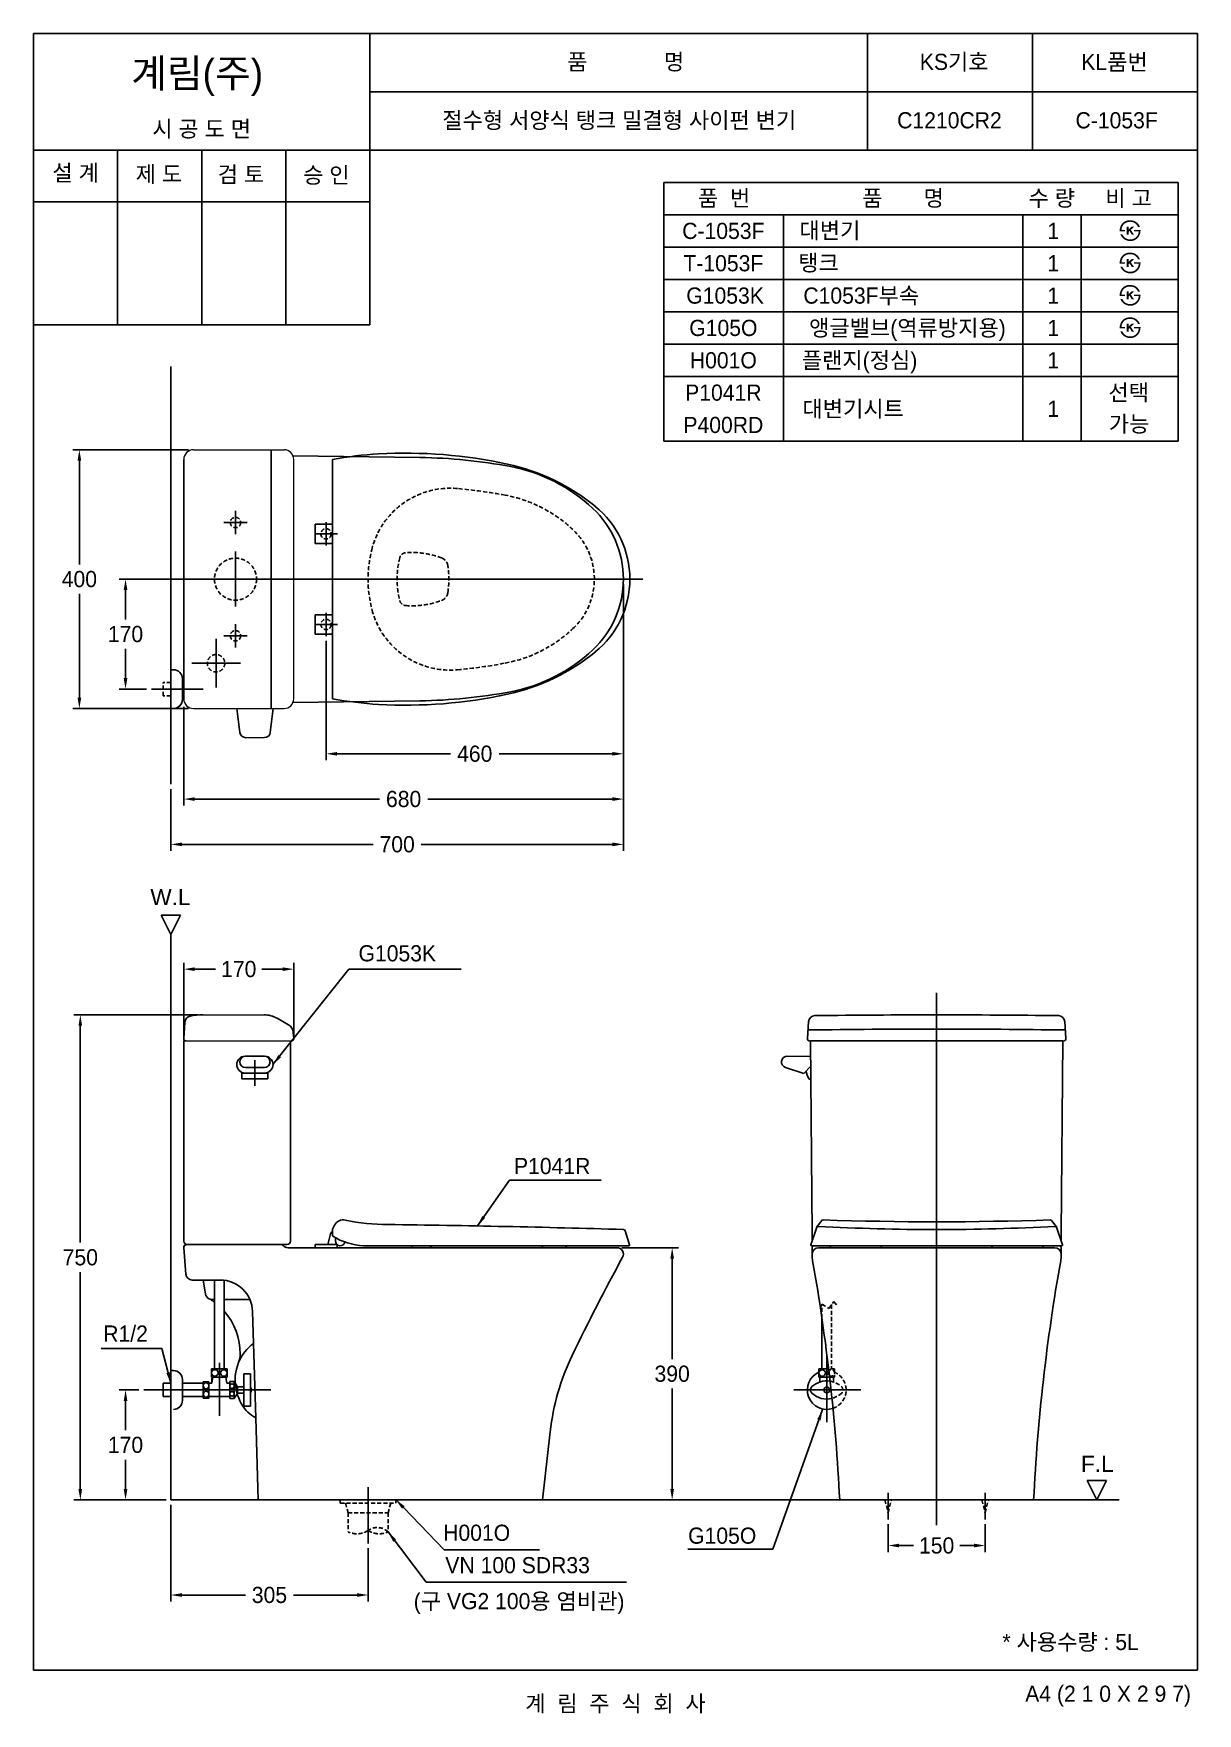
# Model space of a CAD drawing. Header units: millimetres. Extents: x 0 to 1800, y -67 to 2530.
import ezdxf
from ezdxf.enums import TextEntityAlignment as Align
from ezdxf.lldxf.tags import DXFTag

# ---------------------------------------------------------------- set-up
doc = ezdxf.new("R2010")
doc.units = ezdxf.units.MM
doc.linetypes.add('DASHED2', pattern=[9.525, 6.35, -3.175])
doc.layers.add('61', color=7, linetype='Continuous', true_color=0xffffff)
for name, color, linetype in [('TEXT', 7, 'Continuous'), ('내부선 및 부속', 4, 'Continuous'), ('도각라인', 255, 'Continuous'), ('외형선', 3, 'Continuous'), ('점선', 6, 'DASHED2'), ('중심선', 1, 'DASHED'), ('치수선', 7, 'Continuous')]:
    doc.layers.add(name, color=color, linetype=linetype)
doc.styles.add('____', font='')
doc.styles.add('타이틀', font='H2GTRM.TTF', dxfattribs={"height": 25})
doc.styles.get('____').set_extended_font_data('굴림')
tags = doc.linetypes.add('DASHDOT', pattern=[70, 31, -13, 13, -13]).pattern_tags.tags
tags[10:11] = [DXFTag(74, 4), DXFTag(75, 0), DXFTag(340, '0'), DXFTag(46, 0.0), DXFTag(50, 0.0), DXFTag(44, 0.0), DXFTag(45, 0.0)]
tags[8:9] = [DXFTag(74, 4), DXFTag(75, 0), DXFTag(340, '0'), DXFTag(46, 0.0), DXFTag(50, 0.0), DXFTag(44, 0.0), DXFTag(45, 0.0)]
tags[6:7] = [DXFTag(74, 4), DXFTag(75, 0), DXFTag(340, '0'), DXFTag(46, 0.0), DXFTag(50, 0.0), DXFTag(44, 0.0), DXFTag(45, 0.0)]
tags[4:5] = [DXFTag(74, 4), DXFTag(75, 0), DXFTag(340, '0'), DXFTag(46, 0.0), DXFTag(50, 0.0), DXFTag(44, 0.0), DXFTag(45, 0.0)]
tags = doc.linetypes.add('DASHED', pattern=[25.72, 12.86, -12.86]).pattern_tags.tags
tags[6:7] = [DXFTag(74, 4), DXFTag(75, 0), DXFTag(340, '0'), DXFTag(46, 0.0), DXFTag(50, 0.0), DXFTag(44, 0.0), DXFTag(45, 0.0)]
tags[4:5] = [DXFTag(74, 4), DXFTag(75, 0), DXFTag(340, '0'), DXFTag(46, 0.0), DXFTag(50, 0.0), DXFTag(44, 0.0), DXFTag(45, 0.0)]
doc.dimstyles.new('MSADIM', dxfattribs={"dimtxt": 33, "dimasz": 17, "dimexe": 10, "dimexo": 7.5, "dimgap": 10, "dimtad": 0, "dimtih": 1, "dimtoh": 1, "dimdec": 0, "dimzin": 1, "dimdsep": 46, "dimtxsty": '____', "dimcen": 11.25, "dimadec": 0, "dimazin": 0, "dimtfac": 1, "dimtdec": 0, "dimtix": 1, "dimtmove": 0, "dimatfit": 3, "dimfxl": 1, "dimtolj": 1, "dimtzin": 1, "dimarcsym": 0})

msp = doc.modelspace()

# ---------------------------------------------------------------- texts
at = {"layer": 'TEXT', "style": '타이틀'}
msp.add_text('계림(주)', height=44, dxfattribs=at).set_placement((151, 2446.7))
for s, p in [('품             명', (915.7, 2486.4)), ('KS기호', (1423.8, 2486.3)), ('KL품번', (1671.8, 2486.1)), ('시 공 도 면', (259.9, 2382.7)), ('절수형 서양식 탱크 밀결형 사이펀 변기', (905.8, 2396)), ('C1210CR2', (1416.5, 2396)), ('C-1053F', (1675.1, 2396)), ('설 계', (65, 2314.6)), ('제 도', (193.8, 2312.9)), ('검 토', (320.8, 2312.3)), ('승 인', (452.7, 2311.4)), ('품  번', (1067.9, 2275.7)), ('품       명', (1344.8, 2275.7)), ('수 량', (1574.8, 2275.7)), ('비 고', (1693.6, 2275.7)), ('C-1053F', (1066.8, 2225)), ('대변기', (1231.6, 2225.6)), ('1', (1577, 2225)), ('T-1053F', (1066.8, 2175)), ('탱크', (1214, 2175.6)), ('1', (1577, 2175)), ('G1053K', (1069.5, 2125)), ('C1053F부속', (1280.1, 2125)), ('1', (1577, 2124.9)), ('G105O', (1066.8, 2075)), ('앵글밸브(역류방지용)', (1351.5, 2075)), ('1', (1577, 2074.9)), ('H001O', (1066.8, 2025)), ('플랜지(정심)', (1277.5, 2025)), ('1', (1577, 2025)), ('P1041R', (1066.8, 1975)), ('선택', (1693.7, 1975)), ('대변기시트', (1267.6, 1950)), ('1', (1577, 1950)), ('P400RD', (1066.8, 1925)), ('가능', (1694.4, 1926.5)), ('P1041R', (802.1, 779.3)), ('* 사용수량 : 5L', (1603.9, 43.5)), ('계  림  주  식  회  사', (900, -51.7))]:
    msp.add_text(s, height=25, dxfattribs=at).set_placement(p, align=Align.MIDDLE_CENTER)
msp.add_text('A4 (2 1 0 X 2 9 7)', height=25, dxfattribs=at).set_placement((1790, -36.5), align=Align.MIDDLE_RIGHT)
at = {"layer": 'TEXT', "char_height": 25, "attachment_point": 1, "line_spacing_factor": 0.963855, "style": '타이틀'}
for s, insert, width in [('\\fArial;W.L', (180.6, 1207.6), 248.993), ('\\A1;G1053K', (502.5, 1120.7), 248.993), ('\\A1;R1/2', (107.7, 532.8), 361.787), ('\\fArial;F.L', (1619.9, 331.4), 248.993), ('\\A1; H001O', (624.4, 224.9), 248.993), ('\\A1; G105O', (1003.2, 220.4), 248.993), ('\\A1;VN 100 SDR33', (636.8, 174.8), 379.657), ('\\A1;(구 VG2 100{\\fGulim|b0|i0|c129|p50;용 염비관)}', (587.9, 119.2), 379.657)]:
    msp.add_mtext(s, dxfattribs=dict(at, insert=insert, width=width))

# ---------------------------------------------------------------- blocks, each defined once
blk = doc.blocks.new('*D2')
at = {"layer": '치수선', "color": 0, "linetype": 'Continuous', "lineweight": -2, "transparency": 16777216}
for p, q in [((909.8, 653.1), (997.6, 653.1)), ((987.6, 636.1), (987.6, 480.9)), ((987.6, 280.1), (987.6, 435.3)), ((794.8, 263.1), (997.6, 263.1))]:
    blk.add_line(p, q, dxfattribs=at)
at = {"layer": '치수선', "color": 0, "linetype": 'Continuous', "transparency": 16777216}
for points in [[(984.8, 636.1), (990.5, 636.1), (987.6, 653.1)], [(984.8, 280.1), (990.5, 280.1), (987.6, 263.1)]]:
    blk.add_solid(points, dxfattribs=at)
at = {"layer": '치수선', "color": 0, "linetype": 'Continuous', "transparency": 16777216, "insert": (987.6, 458.1), "char_height": 25, "attachment_point": 5, "style": '____'}
blk.add_mtext('\\A1;390', dxfattribs=at)
blk = doc.blocks.new('*D3')
at = {"layer": '치수선', "color": 0, "linetype": 'Continuous', "lineweight": -2, "transparency": 16777216}
for p, q in [((162.8, 433.1), (132.2, 433.1)), ((142.2, 416.1), (142.2, 371)), ((142.2, 280.1), (142.2, 325.3)), ((204.8, 263.1), (132.2, 263.1))]:
    blk.add_line(p, q, dxfattribs=at)
at = {"layer": '치수선', "color": 0, "linetype": 'Continuous', "transparency": 16777216}
for points in [[(139.4, 416.1), (145.1, 416.1), (142.2, 433.1)], [(139.4, 280.1), (145.1, 280.1), (142.2, 263.1)]]:
    blk.add_solid(points, dxfattribs=at)
at = {"layer": '치수선', "color": 0, "linetype": 'Continuous', "transparency": 16777216, "insert": (142.2, 348.1), "char_height": 25, "attachment_point": 5, "style": '____'}
blk.add_mtext('\\A1;170', dxfattribs=at)
blk = doc.blocks.new('*D4')
at = {"layer": '치수선', "color": 0, "linetype": 'Continuous', "lineweight": -2, "transparency": 16777216}
for p, q in [((212.3, 255.6), (212.3, 106.1)), ((517.3, 188.4), (517.3, 106.1)), ((229.3, 116.1), (327.5, 116.1)), ((500.3, 116.1), (402.1, 116.1))]:
    blk.add_line(p, q, dxfattribs=at)
at = {"layer": '치수선', "color": 0, "linetype": 'Continuous', "transparency": 16777216}
for points in [[(229.3, 119), (229.3, 113.3), (212.3, 116.1)], [(500.3, 119), (500.3, 113.3), (517.3, 116.1)]]:
    blk.add_solid(points, dxfattribs=at)
at = {"layer": '치수선', "color": 0, "linetype": 'Continuous', "transparency": 16777216, "insert": (364.8, 116.1), "char_height": 25, "attachment_point": 5, "style": '____'}
blk.add_mtext('\\A1;305', dxfattribs=at)
blk = doc.blocks.new('*D5')
at = {"layer": '치수선', "color": 0, "linetype": 'Continuous', "lineweight": -2, "transparency": 16777216}
for p, q in [((254.8, 1013.1), (62.3, 1013.1)), ((72.3, 996.1), (72.3, 660.9)), ((72.3, 280.1), (72.3, 615.3)), ((204.8, 263.1), (62.3, 263.1))]:
    blk.add_line(p, q, dxfattribs=at)
at = {"layer": '치수선', "color": 0, "linetype": 'Continuous', "transparency": 16777216}
for points in [[(69.4, 996.1), (75.1, 996.1), (72.3, 1013.1)], [(69.4, 280.1), (75.1, 280.1), (72.3, 263.1)]]:
    blk.add_solid(points, dxfattribs=at)
at = {"layer": '치수선', "color": 0, "linetype": 'Continuous', "transparency": 16777216, "insert": (72.3, 638.1), "char_height": 25, "attachment_point": 5, "style": '____'}
blk.add_mtext('\\A1;750', dxfattribs=at)
blk = doc.blocks.new('*D6')
at = {"layer": '치수선', "color": 0, "linetype": 'Continuous', "lineweight": -2, "transparency": 16777216}
for p, q in [((1321.7, 225.6), (1321.7, 182.6)), ((1471.7, 225.6), (1471.7, 182.6)), ((1338.7, 192.6), (1360.7, 192.6)), ((1454.7, 192.6), (1432.6, 192.6))]:
    blk.add_line(p, q, dxfattribs=at)
at = {"layer": '치수선', "color": 0, "linetype": 'Continuous', "transparency": 16777216}
for points in [[(1338.7, 195.5), (1338.7, 189.8), (1321.7, 192.6)], [(1454.7, 195.5), (1454.7, 189.8), (1471.7, 192.6)]]:
    blk.add_solid(points, dxfattribs=at)
at = {"layer": '치수선', "color": 0, "linetype": 'Continuous', "transparency": 16777216, "insert": (1396.7, 192.6), "char_height": 25, "attachment_point": 5, "style": '____'}
blk.add_mtext('\\A1;150', dxfattribs=at)
blk = doc.blocks.new('*D7')
at = {"layer": '치수선', "color": 0, "linetype": 'Continuous', "lineweight": -2, "transparency": 16777216}
for p, q in [((194.8, 1686.6), (132.2, 1686.6)), ((142.2, 1669.6), (142.2, 1624.4)), ((142.2, 1533.6), (142.2, 1578.7)), ((174.8, 1516.6), (132.2, 1516.6))]:
    blk.add_line(p, q, dxfattribs=at)
at = {"layer": '치수선', "color": 0, "linetype": 'Continuous', "transparency": 16777216}
for points in [[(139.4, 1669.6), (145.1, 1669.6), (142.2, 1686.6)], [(139.4, 1533.6), (145.1, 1533.6), (142.2, 1516.6)]]:
    blk.add_solid(points, dxfattribs=at)
at = {"layer": '치수선', "color": 0, "linetype": 'Continuous', "transparency": 16777216, "insert": (142.2, 1601.6), "char_height": 25, "attachment_point": 5, "style": '____'}
blk.add_mtext('\\A1;170', dxfattribs=at)
blk = doc.blocks.new('*D8')
at = {"layer": '치수선', "color": 0, "linetype": 'Continuous', "lineweight": -2, "transparency": 16777216}
for p, q in [((912.3, 1679.1), (912.3, 1406.6)), ((452.3, 1591.1), (452.3, 1406.6)), ((469.3, 1416.6), (644.6, 1416.6)), ((895.3, 1416.6), (719.9, 1416.6))]:
    blk.add_line(p, q, dxfattribs=at)
at = {"layer": '치수선', "color": 0, "linetype": 'Continuous', "transparency": 16777216}
for points in [[(469.3, 1419.4), (469.3, 1413.8), (452.3, 1416.6)], [(895.3, 1419.4), (895.3, 1413.8), (912.3, 1416.6)]]:
    blk.add_solid(points, dxfattribs=at)
at = {"layer": '치수선', "color": 0, "linetype": 'Continuous', "transparency": 16777216, "insert": (682.3, 1416.6), "char_height": 25, "attachment_point": 5, "style": '____'}
blk.add_mtext('\\A1;460', dxfattribs=at)
blk = doc.blocks.new('*D9')
at = {"layer": '치수선', "color": 0, "linetype": 'Continuous', "lineweight": -2, "transparency": 16777216}
for p, q in [((912.3, 1679.1), (912.3, 1336.6)), ((232.3, 1489.1), (232.3, 1336.6)), ((249.3, 1346.6), (535, 1346.6)), ((895.3, 1346.6), (609.6, 1346.6))]:
    blk.add_line(p, q, dxfattribs=at)
at = {"layer": '치수선', "color": 0, "linetype": 'Continuous', "transparency": 16777216}
for points in [[(249.3, 1349.4), (249.3, 1343.8), (232.3, 1346.6)], [(895.3, 1349.4), (895.3, 1343.8), (912.3, 1346.6)]]:
    blk.add_solid(points, dxfattribs=at)
at = {"layer": '치수선', "color": 0, "linetype": 'Continuous', "transparency": 16777216, "insert": (572.3, 1346.6), "char_height": 25, "attachment_point": 5, "style": '____'}
blk.add_mtext('\\A1;680', dxfattribs=at)
blk = doc.blocks.new('*D10')
at = {"layer": '치수선', "color": 0, "linetype": 'Continuous', "lineweight": -2, "transparency": 16777216}
for p, q in [((912.3, 1679.1), (912.3, 1266.6)), ((212.3, 1362.1), (212.3, 1266.6)), ((229.3, 1276.6), (525.1, 1276.6)), ((895.3, 1276.6), (599.4, 1276.6))]:
    blk.add_line(p, q, dxfattribs=at)
at = {"layer": '치수선', "color": 0, "linetype": 'Continuous', "transparency": 16777216}
for points in [[(229.3, 1279.4), (229.3, 1273.8), (212.3, 1276.6)], [(895.3, 1279.4), (895.3, 1273.8), (912.3, 1276.6)]]:
    blk.add_solid(points, dxfattribs=at)
at = {"layer": '치수선', "color": 0, "linetype": 'Continuous', "transparency": 16777216, "insert": (562.3, 1276.6), "char_height": 25, "attachment_point": 5, "style": '____'}
blk.add_mtext('\\A1;700', dxfattribs=at)
blk = doc.blocks.new('*D11')
at = {"layer": '치수선', "color": 0, "linetype": 'Continuous', "lineweight": -2, "transparency": 16777216}
for p, q in [((239.8, 1886.6), (60.8, 1886.6)), ((70.8, 1869.6), (70.8, 1709.4)), ((70.8, 1503.6), (70.8, 1663.8)), ((239.8, 1486.6), (60.8, 1486.6))]:
    blk.add_line(p, q, dxfattribs=at)
at = {"layer": '치수선', "color": 0, "linetype": 'Continuous', "transparency": 16777216}
for points in [[(68, 1869.6), (73.7, 1869.6), (70.8, 1886.6)], [(68, 1503.6), (73.7, 1503.6), (70.8, 1486.6)]]:
    blk.add_solid(points, dxfattribs=at)
at = {"layer": '치수선', "color": 0, "linetype": 'Continuous', "transparency": 16777216, "insert": (70.8, 1686.6), "char_height": 25, "attachment_point": 5, "style": '____'}
blk.add_mtext('\\A1;400', dxfattribs=at)
blk = doc.blocks.new('*D12')
at = {"layer": '치수선', "color": 0, "linetype": 'Continuous', "lineweight": -2, "transparency": 16777216}
for p, q in [((232.3, 980.5), (232.3, 1093.7)), ((402.3, 980.6), (402.3, 1093.7)), ((249.3, 1083.7), (281.3, 1083.7)), ((385.3, 1083.7), (353.2, 1083.7))]:
    blk.add_line(p, q, dxfattribs=at)
at = {"layer": '치수선', "color": 0, "linetype": 'Continuous', "transparency": 16777216}
for points in [[(249.3, 1086.5), (249.3, 1080.8), (232.3, 1083.7)], [(385.3, 1086.5), (385.3, 1080.8), (402.3, 1083.7)]]:
    blk.add_solid(points, dxfattribs=at)
at = {"layer": '치수선', "color": 0, "linetype": 'Continuous', "transparency": 16777216, "insert": (317.3, 1083.7), "char_height": 25, "attachment_point": 5, "style": '____'}
blk.add_mtext('\\A1;170', dxfattribs=at)

# ---------------------------------------------------------------- dimensions: what is measured, and where the dimension line sits
at = {"layer": '치수선', "linetype": 'Continuous'}
for base, p1, p2, picture, middle in [((70.8, 1886.6), (247.3, 1486.6), (247.3, 1886.6), '*D11', (70.8, 1686.6)), ((72.3, 1013.1), (212.3, 263.1), (262.3, 1013.1), '*D5', (72.3, 638.1)), ((987.6, 653.1), (787.3, 263.1), (902.3, 653.1), '*D2', (987.6, 458.1)), ((142.2, 263.1), (170.3, 433.1), (212.3, 263.1), '*D3', (142.2, 348.1))]:
    dim = msp.add_linear_dim(base=base, p1=p1, p2=p2, angle=90, dimstyle='MSADIM', override={"dimtxt": 25}, dxfattribs=at)
    dim.commit()
    dim.dimension.update_dxf_attribs({"geometry": picture, "text_midpoint": middle})
dim = msp.add_linear_dim(base=(142.2, 1516.6), p1=(202.3, 1686.6), p2=(182.3, 1516.6), angle=90, dimstyle='MSADIM', override={"dimtxt": 25}, dxfattribs=at)
dim.commit()
dim.dimension.update_dxf_attribs({"geometry": '*D7', "text_midpoint": (142.2, 1601.6), "dimtype": 160})
for base, p1, p2, picture, middle in [((212.3, 1276.6), (912.3, 1686.6), (212.3, 1369.6), '*D10', (562.3, 1276.6)), ((232.3, 1346.6), (912.3, 1686.6), (232.3, 1496.6), '*D9', (572.3, 1346.6)), ((452.3, 1416.6), (912.3, 1686.6), (452.3, 1598.6), '*D8', (682.3, 1416.6)), ((402.3, 1083.7), (232.3, 973), (402.3, 973.1), '*D12', (317.3, 1083.7)), ((1471.7, 192.6), (1321.7, 233.1), (1471.7, 233.1), '*D6', (1396.7, 192.6))]:
    dim = msp.add_linear_dim(base=base, p1=p1, p2=p2, dimstyle='MSADIM', override={"dimtxt": 25}, dxfattribs=at)
    dim.commit()
    dim.dimension.update_dxf_attribs({"geometry": picture, "text_midpoint": middle})
dim = msp.add_linear_dim(base=(517.3, 116.1), p1=(212.3, 263.1), p2=(517.3, 195.9), dimstyle='MSADIM', override={"dimtxt": 25}, dxfattribs=at)
dim.commit()
dim.dimension.update_dxf_attribs({"geometry": '*D4', "text_midpoint": (364.8, 116.1), "dimtype": 160})

# ---------------------------------------------------------------- hatches: boundary and pattern name
at = {"layer": 'TEXT'}
for points in [[(1679.9, 2224.2), (1679.8, 2224.6), (1679.8, 2225), (1679.8, 2225.4), (1679.8, 2225.8), (1679.8, 2226.2), (1679.9, 2226.6), (1679.9, 2227), (1679.9, 2227.4), (1680, 2227.8), (1680, 2228.2), (1680.1, 2228.6), (1680.2, 2229), (1680.3, 2229.4), (1680.4, 2229.8), (1680.5, 2230.1), (1680.6, 2230.5), (1680.7, 2230.9), (1680.8, 2231.3), (1681, 2231.7), (1681.1, 2232), (1681.3, 2232.4), (1681.4, 2232.7), (1681.6, 2233.1), (1681.8, 2233.4), (1682, 2233.8), (1682.1, 2234.1), (1682.4, 2234.4), (1682.6, 2234.8), (1682.8, 2235.1), (1683, 2235.4), (1683.2, 2235.7), (1683.8, 2236.3), (1684, 2236.6), (1684.3, 2236.9), (1684.6, 2237.2), (1684.9, 2237.5), (1685.2, 2237.8), (1685.5, 2238), (1685.8, 2238.3), (1686.1, 2238.5), (1686.4, 2238.7), (1686.8, 2239), (1687.1, 2239.2), (1687.4, 2239.4), (1687.8, 2239.6), (1688.2, 2239.8), (1688.5, 2239.9), (1688.9, 2240.1), (1689.3, 2240.3), (1689.7, 2240.5), (1690.2, 2240.6), (1690.6, 2240.7), (1691, 2240.9), (1691.5, 2241), (1691.9, 2241.1), (1692.4, 2241.2), (1692.8, 2241.2), (1693.3, 2241.3), (1693.8, 2241.4), (1694.2, 2241.4), (1694.7, 2241.4), (1695.2, 2241.5), (1695.7, 2241.5), (1696.5, 2241.5), (1696.8, 2241.4), (1697.2, 2241.4), (1697.6, 2241.4), (1697.9, 2241.3), (1698.3, 2241.3), (1698.6, 2241.2), (1699, 2241.2), (1699.3, 2241.1), (1699.7, 2241), (1700, 2241), (1700.4, 2240.9), (1700.7, 2240.8), (1701, 2240.7), (1701.4, 2240.6), (1701.7, 2240.5), (1702, 2240.4), (1702.3, 2240.2), (1702.6, 2240.1), (1702.9, 2240), (1703.2, 2239.8), (1703.5, 2239.7), (1703.8, 2239.5), (1704.1, 2239.4), (1704.4, 2239.2), (1704.7, 2239), (1705, 2238.9), (1705.2, 2238.7), (1705.5, 2238.5), (1705.8, 2238.3), (1706.1, 2238.1), (1706.5, 2237.7), (1706.9, 2237.4), (1707.3, 2237), (1707.7, 2236.6), (1708, 2236.2), (1708.4, 2235.8), (1708.7, 2235.4), (1709.1, 2234.9), (1709.4, 2234.5), (1709.7, 2234), (1710, 2233.5), (1710.3, 2233), (1710.5, 2232.5), (1710.8, 2232), (1711, 2231.5), (1711.3, 2230.9), (1711.3, 2230.9), (1708.2, 2230.9), (1708.2, 2230.9), (1708.1, 2231.1), (1708, 2231.3), (1708, 2231.4), (1707.9, 2231.6), (1707.8, 2231.8), (1707.7, 2232), (1707.7, 2232.1), (1707.6, 2232.3), (1707.5, 2232.5), (1707.4, 2232.6), (1707.3, 2232.8), (1707.2, 2233), (1707.1, 2233.1), (1707, 2233.3), (1706.9, 2233.5), (1706.7, 2233.6), (1706.6, 2233.8), (1706.5, 2233.9), (1706.2, 2234.3), (1705.9, 2234.6), (1705.6, 2234.9), (1705.3, 2235.2), (1705, 2235.5), (1704.7, 2235.8), (1704.3, 2236.1), (1704.1, 2236.3), (1703.8, 2236.4), (1703.6, 2236.6), (1703.4, 2236.8), (1703.1, 2236.9), (1702.9, 2237.1), (1702.6, 2237.2), (1702.4, 2237.4), (1702.2, 2237.5), (1701.9, 2237.6), (1701.7, 2237.7), (1701.4, 2237.8), (1701.2, 2238), (1700.9, 2238.1), (1700.6, 2238.2), (1700.4, 2238.3), (1700.1, 2238.3), (1699.9, 2238.4), (1699.6, 2238.5), (1699.3, 2238.6), (1699.1, 2238.6), (1698.8, 2238.7), (1698.5, 2238.7), (1698.2, 2238.8), (1698, 2238.8), (1697.7, 2238.9), (1697.4, 2238.9), (1697.1, 2238.9), (1696.8, 2239), (1696.5, 2239), (1696.3, 2239), (1696, 2239), (1695.6, 2239), (1695.3, 2239), (1694.9, 2238.9), (1694.6, 2238.9), (1694.3, 2238.9), (1693.9, 2238.9), (1693.6, 2238.8), (1693.3, 2238.8), (1693, 2238.7), (1692.7, 2238.7), (1692.3, 2238.6), (1692, 2238.5), (1691.7, 2238.4), (1691.4, 2238.3), (1691.1, 2238.2), (1690.9, 2238.1), (1690.6, 2238), (1690.3, 2237.9), (1690, 2237.8), (1689.7, 2237.7), (1689.4, 2237.5), (1689.2, 2237.4), (1688.9, 2237.3), (1688.7, 2237.1), (1688.4, 2236.9), (1688.1, 2236.8), (1687.9, 2236.6), (1687.6, 2236.4), (1687.4, 2236.2), (1687.2, 2236), (1686.9, 2235.8), (1686.7, 2235.6), (1686.5, 2235.4), (1686.2, 2235.2), (1686, 2235), (1685.8, 2234.7), (1685.6, 2234.5), (1685.4, 2234.3), (1685.2, 2234), (1685, 2233.8), (1684.8, 2233.5), (1684.7, 2233.3), (1684.5, 2233), (1684.3, 2232.7), (1684.2, 2232.5), (1684, 2232.2), (1683.9, 2231.9), (1683.8, 2231.6), (1683.7, 2231.3), (1683.5, 2231.1), (1683.4, 2230.8), (1683.3, 2230.5), (1683.2, 2230.2), (1683.1, 2229.8), (1683, 2229.5), (1683, 2229.2), (1682.9, 2228.9), (1682.8, 2228.6), (1682.8, 2228.2), (1682.7, 2227.9), (1682.7, 2227.6), (1682.7, 2227.2), (1682.6, 2226.9), (1682.6, 2226.5), (1682.6, 2226.5), (1687.8, 2226.5), (1687.8, 2226.5), (1687.8, 2226.5), (1687.8, 2224.2), (1687.8, 2224.2), (1687.8, 2224.2), (1679.9, 2224.2)], [(1712, 2226.5), (1712, 2226.1), (1712, 2225.6), (1712, 2225.2), (1712, 2224.8), (1711.9, 2224.3), (1711.9, 2223.9), (1711.9, 2223.5), (1711.8, 2223.1), (1711.7, 2222.7), (1711.6, 2222.2), (1711.6, 2221.8), (1711.5, 2221.4), (1711.3, 2221), (1711.2, 2220.6), (1711.1, 2220.2), (1711, 2219.8), (1710.8, 2219.4), (1710.7, 2219), (1710.5, 2218.7), (1710.4, 2218.3), (1710.2, 2217.9), (1710, 2217.6), (1709.8, 2217.2), (1709.6, 2216.9), (1709.4, 2216.5), (1709.2, 2216.2), (1709, 2215.9), (1708.8, 2215.5), (1708.5, 2215.2), (1708.3, 2214.9), (1708, 2214.6), (1707.8, 2214.3), (1707.5, 2214), (1707.2, 2213.7), (1707, 2213.5), (1706.7, 2213.2), (1706.4, 2212.9), (1706.1, 2212.7), (1705.8, 2212.4), (1705.5, 2212.2), (1705.2, 2212), (1704.8, 2211.8), (1704.5, 2211.6), (1704.2, 2211.4), (1703.8, 2211.2), (1703.5, 2211), (1703.1, 2210.8), (1702.8, 2210.7), (1702.4, 2210.5), (1702.1, 2210.3), (1701.7, 2210.2), (1701.3, 2210.1), (1700.9, 2209.9), (1700.5, 2209.8), (1700.2, 2209.7), (1699.8, 2209.6), (1699.4, 2209.6), (1699, 2209.5), (1698.6, 2209.4), (1698.2, 2209.4), (1697.8, 2209.4), (1697.4, 2209.3), (1697, 2209.3), (1696.6, 2209.3), (1695.9, 2209.3), (1695.3, 2209.3), (1694.6, 2209.4), (1694, 2209.5), (1693.3, 2209.5), (1693, 2209.6), (1692.7, 2209.7), (1692.4, 2209.7), (1692.1, 2209.8), (1691.8, 2209.9), (1691.5, 2209.9), (1691.2, 2210), (1691, 2210.1), (1690.7, 2210.2), (1690.4, 2210.3), (1690.1, 2210.4), (1689.8, 2210.5), (1689.5, 2210.6), (1689.3, 2210.7), (1689, 2210.9), (1688.7, 2211), (1688.5, 2211.1), (1688.2, 2211.3), (1687.9, 2211.4), (1687.7, 2211.6), (1687.4, 2211.7), (1686.9, 2212), (1686.6, 2212.2), (1686.4, 2212.4), (1686.1, 2212.6), (1685.9, 2212.8), (1685.6, 2213), (1685.4, 2213.2), (1685.1, 2213.4), (1684.9, 2213.6), (1684.7, 2213.8), (1684.5, 2214.1), (1684.2, 2214.3), (1684, 2214.5), (1683.8, 2214.8), (1683.6, 2215), (1683.4, 2215.2), (1683.2, 2215.5), (1683, 2215.8), (1682.8, 2216), (1682.6, 2216.3), (1682.5, 2216.6), (1682.3, 2216.8), (1682.1, 2217.1), (1681.9, 2217.4), (1681.8, 2217.7), (1681.6, 2218), (1681.5, 2218.3), (1681.3, 2218.6), (1681, 2219.2), (1680.8, 2219.9), (1680.8, 2219.9), (1683.7, 2219.9), (1683.7, 2219.9), (1683.9, 2219.4), (1684.2, 2219), (1684.4, 2218.6), (1684.6, 2218.2), (1684.9, 2217.9), (1685.1, 2217.5), (1685.4, 2217.1), (1685.7, 2216.8), (1685.9, 2216.5), (1686.2, 2216.1), (1686.5, 2215.8), (1686.8, 2215.5), (1687.1, 2215.2), (1687.4, 2215), (1687.7, 2214.7), (1688, 2214.5), (1688.2, 2214.3), (1688.4, 2214.1), (1688.7, 2214), (1688.9, 2213.8), (1689.1, 2213.7), (1689.4, 2213.5), (1689.6, 2213.4), (1689.9, 2213.2), (1690.1, 2213.1), (1690.4, 2213), (1690.6, 2212.9), (1690.9, 2212.8), (1691.1, 2212.7), (1691.4, 2212.6), (1691.7, 2212.5), (1691.9, 2212.4), (1692.2, 2212.3), (1692.5, 2212.3), (1692.7, 2212.2), (1693, 2212.1), (1693.3, 2212.1), (1693.6, 2212), (1693.9, 2212), (1694.2, 2212), (1694.5, 2211.9), (1694.8, 2211.9), (1695.1, 2211.9), (1695.4, 2211.9), (1695.7, 2211.9), (1696, 2211.9), (1696.3, 2211.9), (1697.1, 2211.9), (1697.4, 2211.9), (1697.7, 2212), (1698, 2212), (1698.2, 2212), (1698.5, 2212), (1698.7, 2212.1), (1699, 2212.1), (1699.3, 2212.2), (1699.5, 2212.2), (1699.8, 2212.3), (1700, 2212.4), (1700.3, 2212.5), (1700.5, 2212.5), (1700.8, 2212.6), (1701, 2212.7), (1701.3, 2212.8), (1701.5, 2212.9), (1701.8, 2213), (1702, 2213.1), (1702.3, 2213.3), (1702.5, 2213.4), (1702.7, 2213.5), (1703, 2213.7), (1703.2, 2213.8), (1703.4, 2213.9), (1703.7, 2214.1), (1703.9, 2214.3), (1704.1, 2214.4), (1704.3, 2214.6), (1704.6, 2214.8), (1704.8, 2215), (1705.1, 2215.2), (1705.3, 2215.4), (1705.6, 2215.7), (1705.8, 2215.9), (1706, 2216.1), (1706.2, 2216.4), (1706.4, 2216.6), (1706.6, 2216.9), (1706.8, 2217.1), (1707, 2217.4), (1707.2, 2217.7), (1707.3, 2218), (1707.5, 2218.2), (1707.7, 2218.5), (1707.8, 2218.8), (1708, 2219.1), (1708.1, 2219.4), (1708.2, 2219.7), (1708.3, 2220), (1708.4, 2220.4), (1708.6, 2220.7), (1708.7, 2221), (1708.7, 2221.3), (1708.8, 2221.7), (1708.9, 2222), (1709, 2222.4), (1709, 2222.7), (1709.1, 2223.1), (1709.1, 2223.4), (1709.2, 2223.8), (1709.2, 2224.2), (1709.2, 2224.2), (1701.8, 2224.2), (1701.8, 2224.2), (1701.8, 2224.2), (1701.8, 2226.5), (1701.8, 2226.5), (1701.8, 2226.5), (1712, 2226.5)], [(1693.6, 2227.2), (1698.4, 2231.6), (1702.3, 2231.6), (1696.9, 2226.6), (1701.9, 2219.1), (1698.6, 2219.1), (1695, 2224.8), (1693.6, 2223.6), (1693.6, 2219.1), (1690.7, 2219.1), (1690.7, 2231.7), (1693.6, 2231.7)], [(1679.9, 2174.2), (1679.8, 2174.6), (1679.8, 2175), (1679.8, 2175.4), (1679.8, 2175.8), (1679.8, 2176.2), (1679.9, 2176.6), (1679.9, 2177), (1679.9, 2177.4), (1680, 2177.8), (1680, 2178.2), (1680.1, 2178.6), (1680.2, 2179), (1680.3, 2179.4), (1680.4, 2179.8), (1680.5, 2180.1), (1680.6, 2180.5), (1680.7, 2180.9), (1680.8, 2181.3), (1681, 2181.7), (1681.1, 2182), (1681.3, 2182.4), (1681.4, 2182.7), (1681.6, 2183.1), (1681.8, 2183.4), (1682, 2183.8), (1682.1, 2184.1), (1682.4, 2184.4), (1682.6, 2184.8), (1682.8, 2185.1), (1683, 2185.4), (1683.2, 2185.7), (1683.8, 2186.3), (1684, 2186.6), (1684.3, 2186.9), (1684.6, 2187.2), (1684.9, 2187.5), (1685.2, 2187.8), (1685.5, 2188), (1685.8, 2188.3), (1686.1, 2188.5), (1686.4, 2188.7), (1686.8, 2189), (1687.1, 2189.2), (1687.4, 2189.4), (1687.8, 2189.6), (1688.2, 2189.8), (1688.5, 2189.9), (1688.9, 2190.1), (1689.3, 2190.3), (1689.7, 2190.5), (1690.2, 2190.6), (1690.6, 2190.7), (1691, 2190.9), (1691.5, 2191), (1691.9, 2191.1), (1692.4, 2191.2), (1692.8, 2191.2), (1693.3, 2191.3), (1693.8, 2191.4), (1694.2, 2191.4), (1694.7, 2191.4), (1695.2, 2191.5), (1695.7, 2191.5), (1696.5, 2191.5), (1696.8, 2191.4), (1697.2, 2191.4), (1697.6, 2191.4), (1697.9, 2191.3), (1698.3, 2191.3), (1698.6, 2191.2), (1699, 2191.2), (1699.3, 2191.1), (1699.7, 2191), (1700, 2191), (1700.4, 2190.9), (1700.7, 2190.8), (1701, 2190.7), (1701.4, 2190.6), (1701.7, 2190.5), (1702, 2190.4), (1702.3, 2190.2), (1702.6, 2190.1), (1702.9, 2190), (1703.2, 2189.8), (1703.5, 2189.7), (1703.8, 2189.5), (1704.1, 2189.4), (1704.4, 2189.2), (1704.7, 2189), (1705, 2188.9), (1705.2, 2188.7), (1705.5, 2188.5), (1705.8, 2188.3), (1706.1, 2188.1), (1706.5, 2187.7), (1706.9, 2187.4), (1707.3, 2187), (1707.7, 2186.6), (1708, 2186.2), (1708.4, 2185.8), (1708.7, 2185.4), (1709.1, 2184.9), (1709.4, 2184.5), (1709.7, 2184), (1710, 2183.5), (1710.3, 2183), (1710.5, 2182.5), (1710.8, 2182), (1711, 2181.5), (1711.3, 2180.9), (1711.3, 2180.9), (1708.2, 2180.9), (1708.2, 2180.9), (1708.1, 2181.1), (1708, 2181.3), (1708, 2181.4), (1707.9, 2181.6), (1707.8, 2181.8), (1707.7, 2182), (1707.7, 2182.1), (1707.6, 2182.3), (1707.5, 2182.5), (1707.4, 2182.6), (1707.3, 2182.8), (1707.2, 2183), (1707.1, 2183.1), (1707, 2183.3), (1706.9, 2183.5), (1706.7, 2183.6), (1706.6, 2183.8), (1706.5, 2183.9), (1706.2, 2184.3), (1705.9, 2184.6), (1705.6, 2184.9), (1705.3, 2185.2), (1705, 2185.5), (1704.7, 2185.8), (1704.3, 2186.1), (1704.1, 2186.3), (1703.8, 2186.4), (1703.6, 2186.6), (1703.4, 2186.8), (1703.1, 2186.9), (1702.9, 2187.1), (1702.6, 2187.2), (1702.4, 2187.4), (1702.2, 2187.5), (1701.9, 2187.6), (1701.7, 2187.7), (1701.4, 2187.8), (1701.2, 2188), (1700.9, 2188.1), (1700.6, 2188.2), (1700.4, 2188.3), (1700.1, 2188.3), (1699.9, 2188.4), (1699.6, 2188.5), (1699.3, 2188.6), (1699.1, 2188.6), (1698.8, 2188.7), (1698.5, 2188.7), (1698.2, 2188.8), (1698, 2188.8), (1697.7, 2188.9), (1697.4, 2188.9), (1697.1, 2188.9), (1696.8, 2189), (1696.5, 2189), (1696.3, 2189), (1696, 2189), (1695.6, 2189), (1695.3, 2189), (1694.9, 2188.9), (1694.6, 2188.9), (1694.3, 2188.9), (1693.9, 2188.9), (1693.6, 2188.8), (1693.3, 2188.8), (1693, 2188.7), (1692.7, 2188.7), (1692.3, 2188.6), (1692, 2188.5), (1691.7, 2188.4), (1691.4, 2188.3), (1691.1, 2188.2), (1690.9, 2188.1), (1690.6, 2188), (1690.3, 2187.9), (1690, 2187.8), (1689.7, 2187.7), (1689.4, 2187.5), (1689.2, 2187.4), (1688.9, 2187.3), (1688.7, 2187.1), (1688.4, 2186.9), (1688.1, 2186.8), (1687.9, 2186.6), (1687.6, 2186.4), (1687.4, 2186.2), (1687.2, 2186), (1686.9, 2185.8), (1686.7, 2185.6), (1686.5, 2185.4), (1686.2, 2185.2), (1686, 2185), (1685.8, 2184.7), (1685.6, 2184.5), (1685.4, 2184.3), (1685.2, 2184), (1685, 2183.8), (1684.8, 2183.5), (1684.7, 2183.3), (1684.5, 2183), (1684.3, 2182.7), (1684.2, 2182.5), (1684, 2182.2), (1683.9, 2181.9), (1683.8, 2181.6), (1683.7, 2181.3), (1683.5, 2181.1), (1683.4, 2180.8), (1683.3, 2180.5), (1683.2, 2180.2), (1683.1, 2179.8), (1683, 2179.5), (1683, 2179.2), (1682.9, 2178.9), (1682.8, 2178.6), (1682.8, 2178.2), (1682.7, 2177.9), (1682.7, 2177.6), (1682.7, 2177.2), (1682.6, 2176.9), (1682.6, 2176.5), (1682.6, 2176.5), (1687.8, 2176.5), (1687.8, 2176.5), (1687.8, 2176.5), (1687.8, 2174.2), (1687.8, 2174.2), (1687.8, 2174.2), (1679.9, 2174.2)], [(1693.6, 2177.2), (1698.4, 2181.6), (1702.3, 2181.6), (1696.9, 2176.6), (1701.9, 2169.1), (1698.6, 2169.1), (1695, 2174.8), (1693.6, 2173.6), (1693.6, 2169.1), (1690.7, 2169.1), (1690.7, 2181.7), (1693.6, 2181.7)], [(1712, 2176.5), (1712, 2176.1), (1712, 2175.6), (1712, 2175.2), (1712, 2174.8), (1711.9, 2174.3), (1711.9, 2173.9), (1711.9, 2173.5), (1711.8, 2173.1), (1711.7, 2172.7), (1711.6, 2172.2), (1711.6, 2171.8), (1711.5, 2171.4), (1711.3, 2171), (1711.2, 2170.6), (1711.1, 2170.2), (1711, 2169.8), (1710.8, 2169.4), (1710.7, 2169), (1710.5, 2168.7), (1710.4, 2168.3), (1710.2, 2167.9), (1710, 2167.6), (1709.8, 2167.2), (1709.6, 2166.9), (1709.4, 2166.5), (1709.2, 2166.2), (1709, 2165.9), (1708.8, 2165.5), (1708.5, 2165.2), (1708.3, 2164.9), (1708, 2164.6), (1707.8, 2164.3), (1707.5, 2164), (1707.2, 2163.7), (1707, 2163.5), (1706.7, 2163.2), (1706.4, 2162.9), (1706.1, 2162.7), (1705.8, 2162.4), (1705.5, 2162.2), (1705.2, 2162), (1704.8, 2161.8), (1704.5, 2161.6), (1704.2, 2161.4), (1703.8, 2161.2), (1703.5, 2161), (1703.1, 2160.8), (1702.8, 2160.7), (1702.4, 2160.5), (1702.1, 2160.3), (1701.7, 2160.2), (1701.3, 2160.1), (1700.9, 2159.9), (1700.5, 2159.8), (1700.2, 2159.7), (1699.8, 2159.6), (1699.4, 2159.6), (1699, 2159.5), (1698.6, 2159.4), (1698.2, 2159.4), (1697.8, 2159.4), (1697.4, 2159.3), (1697, 2159.3), (1696.6, 2159.3), (1695.9, 2159.3), (1695.3, 2159.3), (1694.6, 2159.4), (1694, 2159.5), (1693.3, 2159.5), (1693, 2159.6), (1692.7, 2159.7), (1692.4, 2159.7), (1692.1, 2159.8), (1691.8, 2159.9), (1691.5, 2159.9), (1691.2, 2160), (1691, 2160.1), (1690.7, 2160.2), (1690.4, 2160.3), (1690.1, 2160.4), (1689.8, 2160.5), (1689.5, 2160.6), (1689.3, 2160.7), (1689, 2160.9), (1688.7, 2161), (1688.5, 2161.1), (1688.2, 2161.3), (1687.9, 2161.4), (1687.7, 2161.6), (1687.4, 2161.7), (1686.9, 2162), (1686.6, 2162.2), (1686.4, 2162.4), (1686.1, 2162.6), (1685.9, 2162.8), (1685.6, 2163), (1685.4, 2163.2), (1685.1, 2163.4), (1684.9, 2163.6), (1684.7, 2163.8), (1684.5, 2164.1), (1684.2, 2164.3), (1684, 2164.5), (1683.8, 2164.8), (1683.6, 2165), (1683.4, 2165.2), (1683.2, 2165.5), (1683, 2165.8), (1682.8, 2166), (1682.6, 2166.3), (1682.5, 2166.6), (1682.3, 2166.8), (1682.1, 2167.1), (1681.9, 2167.4), (1681.8, 2167.7), (1681.6, 2168), (1681.5, 2168.3), (1681.3, 2168.6), (1681, 2169.2), (1680.8, 2169.9), (1680.8, 2169.9), (1683.7, 2169.9), (1683.7, 2169.9), (1683.9, 2169.4), (1684.2, 2169), (1684.4, 2168.6), (1684.6, 2168.2), (1684.9, 2167.9), (1685.1, 2167.5), (1685.4, 2167.1), (1685.7, 2166.8), (1685.9, 2166.5), (1686.2, 2166.1), (1686.5, 2165.8), (1686.8, 2165.5), (1687.1, 2165.2), (1687.4, 2165), (1687.7, 2164.7), (1688, 2164.5), (1688.2, 2164.3), (1688.4, 2164.1), (1688.7, 2164), (1688.9, 2163.8), (1689.1, 2163.7), (1689.4, 2163.5), (1689.6, 2163.4), (1689.9, 2163.2), (1690.1, 2163.1), (1690.4, 2163), (1690.6, 2162.9), (1690.9, 2162.8), (1691.1, 2162.7), (1691.4, 2162.6), (1691.7, 2162.5), (1691.9, 2162.4), (1692.2, 2162.3), (1692.5, 2162.3), (1692.7, 2162.2), (1693, 2162.1), (1693.3, 2162.1), (1693.6, 2162), (1693.9, 2162), (1694.2, 2162), (1694.5, 2161.9), (1694.8, 2161.9), (1695.1, 2161.9), (1695.4, 2161.9), (1695.7, 2161.9), (1696, 2161.9), (1696.3, 2161.9), (1697.1, 2161.9), (1697.4, 2161.9), (1697.7, 2162), (1698, 2162), (1698.2, 2162), (1698.5, 2162), (1698.7, 2162.1), (1699, 2162.1), (1699.3, 2162.2), (1699.5, 2162.2), (1699.8, 2162.3), (1700, 2162.4), (1700.3, 2162.5), (1700.5, 2162.5), (1700.8, 2162.6), (1701, 2162.7), (1701.3, 2162.8), (1701.5, 2162.9), (1701.8, 2163), (1702, 2163.1), (1702.3, 2163.3), (1702.5, 2163.4), (1702.7, 2163.5), (1703, 2163.7), (1703.2, 2163.8), (1703.4, 2163.9), (1703.7, 2164.1), (1703.9, 2164.3), (1704.1, 2164.4), (1704.3, 2164.6), (1704.6, 2164.8), (1704.8, 2165), (1705.1, 2165.2), (1705.3, 2165.4), (1705.6, 2165.7), (1705.8, 2165.9), (1706, 2166.1), (1706.2, 2166.4), (1706.4, 2166.6), (1706.6, 2166.9), (1706.8, 2167.1), (1707, 2167.4), (1707.2, 2167.7), (1707.3, 2168), (1707.5, 2168.2), (1707.7, 2168.5), (1707.8, 2168.8), (1708, 2169.1), (1708.1, 2169.4), (1708.2, 2169.7), (1708.3, 2170), (1708.4, 2170.4), (1708.6, 2170.7), (1708.7, 2171), (1708.7, 2171.3), (1708.8, 2171.7), (1708.9, 2172), (1709, 2172.4), (1709, 2172.7), (1709.1, 2173.1), (1709.1, 2173.4), (1709.2, 2173.8), (1709.2, 2174.2), (1709.2, 2174.2), (1701.8, 2174.2), (1701.8, 2174.2), (1701.8, 2174.2), (1701.8, 2176.5), (1701.8, 2176.5), (1701.8, 2176.5), (1712, 2176.5)], [(1679.9, 2124.2), (1679.8, 2124.6), (1679.8, 2125), (1679.8, 2125.4), (1679.8, 2125.8), (1679.8, 2126.2), (1679.9, 2126.6), (1679.9, 2127), (1679.9, 2127.4), (1680, 2127.8), (1680, 2128.2), (1680.1, 2128.6), (1680.2, 2129), (1680.3, 2129.4), (1680.4, 2129.8), (1680.5, 2130.1), (1680.6, 2130.5), (1680.7, 2130.9), (1680.8, 2131.3), (1681, 2131.7), (1681.1, 2132), (1681.3, 2132.4), (1681.4, 2132.7), (1681.6, 2133.1), (1681.8, 2133.4), (1682, 2133.8), (1682.1, 2134.1), (1682.4, 2134.4), (1682.6, 2134.8), (1682.8, 2135.1), (1683, 2135.4), (1683.2, 2135.7), (1683.8, 2136.3), (1684, 2136.6), (1684.3, 2136.9), (1684.6, 2137.2), (1684.9, 2137.5), (1685.2, 2137.8), (1685.5, 2138), (1685.8, 2138.3), (1686.1, 2138.5), (1686.4, 2138.7), (1686.8, 2139), (1687.1, 2139.2), (1687.4, 2139.4), (1687.8, 2139.6), (1688.2, 2139.8), (1688.5, 2139.9), (1688.9, 2140.1), (1689.3, 2140.3), (1689.7, 2140.5), (1690.2, 2140.6), (1690.6, 2140.7), (1691, 2140.9), (1691.5, 2141), (1691.9, 2141.1), (1692.4, 2141.2), (1692.8, 2141.2), (1693.3, 2141.3), (1693.8, 2141.4), (1694.2, 2141.4), (1694.7, 2141.4), (1695.2, 2141.5), (1695.7, 2141.5), (1696.5, 2141.5), (1696.8, 2141.4), (1697.2, 2141.4), (1697.6, 2141.4), (1697.9, 2141.3), (1698.3, 2141.3), (1698.6, 2141.2), (1699, 2141.2), (1699.3, 2141.1), (1699.7, 2141), (1700, 2141), (1700.4, 2140.9), (1700.7, 2140.8), (1701, 2140.7), (1701.4, 2140.6), (1701.7, 2140.5), (1702, 2140.4), (1702.3, 2140.2), (1702.6, 2140.1), (1702.9, 2140), (1703.2, 2139.8), (1703.5, 2139.7), (1703.8, 2139.5), (1704.1, 2139.4), (1704.4, 2139.2), (1704.7, 2139), (1705, 2138.9), (1705.2, 2138.7), (1705.5, 2138.5), (1705.8, 2138.3), (1706.1, 2138.1), (1706.5, 2137.7), (1706.9, 2137.4), (1707.3, 2137), (1707.7, 2136.6), (1708, 2136.2), (1708.4, 2135.8), (1708.7, 2135.4), (1709.1, 2134.9), (1709.4, 2134.5), (1709.7, 2134), (1710, 2133.5), (1710.3, 2133), (1710.5, 2132.5), (1710.8, 2132), (1711, 2131.5), (1711.3, 2130.9), (1711.3, 2130.9), (1708.2, 2130.9), (1708.2, 2130.9), (1708.1, 2131.1), (1708, 2131.3), (1708, 2131.4), (1707.9, 2131.6), (1707.8, 2131.8), (1707.7, 2132), (1707.7, 2132.1), (1707.6, 2132.3), (1707.5, 2132.5), (1707.4, 2132.6), (1707.3, 2132.8), (1707.2, 2133), (1707.1, 2133.1), (1707, 2133.3), (1706.9, 2133.5), (1706.7, 2133.6), (1706.6, 2133.8), (1706.5, 2133.9), (1706.2, 2134.3), (1705.9, 2134.6), (1705.6, 2134.9), (1705.3, 2135.2), (1705, 2135.5), (1704.7, 2135.8), (1704.3, 2136.1), (1704.1, 2136.3), (1703.8, 2136.4), (1703.6, 2136.6), (1703.4, 2136.8), (1703.1, 2136.9), (1702.9, 2137.1), (1702.6, 2137.2), (1702.4, 2137.4), (1702.2, 2137.5), (1701.9, 2137.6), (1701.7, 2137.7), (1701.4, 2137.8), (1701.2, 2138), (1700.9, 2138.1), (1700.6, 2138.2), (1700.4, 2138.3), (1700.1, 2138.3), (1699.9, 2138.4), (1699.6, 2138.5), (1699.3, 2138.6), (1699.1, 2138.6), (1698.8, 2138.7), (1698.5, 2138.7), (1698.2, 2138.8), (1698, 2138.8), (1697.7, 2138.9), (1697.4, 2138.9), (1697.1, 2138.9), (1696.8, 2139), (1696.5, 2139), (1696.3, 2139), (1696, 2139), (1695.6, 2139), (1695.3, 2139), (1694.9, 2138.9), (1694.6, 2138.9), (1694.3, 2138.9), (1693.9, 2138.9), (1693.6, 2138.8), (1693.3, 2138.8), (1693, 2138.7), (1692.7, 2138.7), (1692.3, 2138.6), (1692, 2138.5), (1691.7, 2138.4), (1691.4, 2138.3), (1691.1, 2138.2), (1690.9, 2138.1), (1690.6, 2138), (1690.3, 2137.9), (1690, 2137.8), (1689.7, 2137.7), (1689.4, 2137.5), (1689.2, 2137.4), (1688.9, 2137.3), (1688.7, 2137.1), (1688.4, 2136.9), (1688.1, 2136.8), (1687.9, 2136.6), (1687.6, 2136.4), (1687.4, 2136.2), (1687.2, 2136), (1686.9, 2135.8), (1686.7, 2135.6), (1686.5, 2135.4), (1686.2, 2135.2), (1686, 2135), (1685.8, 2134.7), (1685.6, 2134.5), (1685.4, 2134.3), (1685.2, 2134), (1685, 2133.8), (1684.8, 2133.5), (1684.7, 2133.3), (1684.5, 2133), (1684.3, 2132.7), (1684.2, 2132.5), (1684, 2132.2), (1683.9, 2131.9), (1683.8, 2131.6), (1683.7, 2131.3), (1683.5, 2131.1), (1683.4, 2130.8), (1683.3, 2130.5), (1683.2, 2130.2), (1683.1, 2129.8), (1683, 2129.5), (1683, 2129.2), (1682.9, 2128.9), (1682.8, 2128.6), (1682.8, 2128.2), (1682.7, 2127.9), (1682.7, 2127.6), (1682.7, 2127.2), (1682.6, 2126.9), (1682.6, 2126.5), (1682.6, 2126.5), (1687.8, 2126.5), (1687.8, 2126.5), (1687.8, 2126.5), (1687.8, 2124.2), (1687.8, 2124.2), (1687.8, 2124.2), (1679.9, 2124.2)], [(1693.6, 2127.2), (1698.4, 2131.6), (1702.3, 2131.6), (1696.9, 2126.6), (1701.9, 2119.1), (1698.6, 2119.1), (1695, 2124.8), (1693.6, 2123.6), (1693.6, 2119.1), (1690.7, 2119.1), (1690.7, 2131.7), (1693.6, 2131.7)], [(1712, 2126.5), (1712, 2126.1), (1712, 2125.6), (1712, 2125.2), (1712, 2124.8), (1711.9, 2124.3), (1711.9, 2123.9), (1711.9, 2123.5), (1711.8, 2123.1), (1711.7, 2122.7), (1711.6, 2122.2), (1711.6, 2121.8), (1711.5, 2121.4), (1711.3, 2121), (1711.2, 2120.6), (1711.1, 2120.2), (1711, 2119.8), (1710.8, 2119.4), (1710.7, 2119), (1710.5, 2118.7), (1710.4, 2118.3), (1710.2, 2117.9), (1710, 2117.6), (1709.8, 2117.2), (1709.6, 2116.9), (1709.4, 2116.5), (1709.2, 2116.2), (1709, 2115.9), (1708.8, 2115.5), (1708.5, 2115.2), (1708.3, 2114.9), (1708, 2114.6), (1707.8, 2114.3), (1707.5, 2114), (1707.2, 2113.7), (1707, 2113.5), (1706.7, 2113.2), (1706.4, 2112.9), (1706.1, 2112.7), (1705.8, 2112.4), (1705.5, 2112.2), (1705.2, 2112), (1704.8, 2111.8), (1704.5, 2111.6), (1704.2, 2111.4), (1703.8, 2111.2), (1703.5, 2111), (1703.1, 2110.8), (1702.8, 2110.7), (1702.4, 2110.5), (1702.1, 2110.3), (1701.7, 2110.2), (1701.3, 2110.1), (1700.9, 2109.9), (1700.5, 2109.8), (1700.2, 2109.7), (1699.8, 2109.6), (1699.4, 2109.6), (1699, 2109.5), (1698.6, 2109.4), (1698.2, 2109.4), (1697.8, 2109.4), (1697.4, 2109.3), (1697, 2109.3), (1696.6, 2109.3), (1695.9, 2109.3), (1695.3, 2109.3), (1694.6, 2109.4), (1694, 2109.5), (1693.3, 2109.5), (1693, 2109.6), (1692.7, 2109.7), (1692.4, 2109.7), (1692.1, 2109.8), (1691.8, 2109.9), (1691.5, 2109.9), (1691.2, 2110), (1691, 2110.1), (1690.7, 2110.2), (1690.4, 2110.3), (1690.1, 2110.4), (1689.8, 2110.5), (1689.5, 2110.6), (1689.3, 2110.7), (1689, 2110.9), (1688.7, 2111), (1688.5, 2111.1), (1688.2, 2111.3), (1687.9, 2111.4), (1687.7, 2111.6), (1687.4, 2111.7), (1686.9, 2112), (1686.6, 2112.2), (1686.4, 2112.4), (1686.1, 2112.6), (1685.9, 2112.8), (1685.6, 2113), (1685.4, 2113.2), (1685.1, 2113.4), (1684.9, 2113.6), (1684.7, 2113.8), (1684.5, 2114.1), (1684.2, 2114.3), (1684, 2114.5), (1683.8, 2114.8), (1683.6, 2115), (1683.4, 2115.2), (1683.2, 2115.5), (1683, 2115.8), (1682.8, 2116), (1682.6, 2116.3), (1682.5, 2116.6), (1682.3, 2116.8), (1682.1, 2117.1), (1681.9, 2117.4), (1681.8, 2117.7), (1681.6, 2118), (1681.5, 2118.3), (1681.3, 2118.6), (1681, 2119.2), (1680.8, 2119.9), (1680.8, 2119.9), (1683.7, 2119.9), (1683.7, 2119.9), (1683.9, 2119.4), (1684.2, 2119), (1684.4, 2118.6), (1684.6, 2118.2), (1684.9, 2117.9), (1685.1, 2117.5), (1685.4, 2117.1), (1685.7, 2116.8), (1685.9, 2116.5), (1686.2, 2116.1), (1686.5, 2115.8), (1686.8, 2115.5), (1687.1, 2115.2), (1687.4, 2115), (1687.7, 2114.7), (1688, 2114.5), (1688.2, 2114.3), (1688.4, 2114.1), (1688.7, 2114), (1688.9, 2113.8), (1689.1, 2113.7), (1689.4, 2113.5), (1689.6, 2113.4), (1689.9, 2113.2), (1690.1, 2113.1), (1690.4, 2113), (1690.6, 2112.9), (1690.9, 2112.8), (1691.1, 2112.7), (1691.4, 2112.6), (1691.7, 2112.5), (1691.9, 2112.4), (1692.2, 2112.3), (1692.5, 2112.3), (1692.7, 2112.2), (1693, 2112.1), (1693.3, 2112.1), (1693.6, 2112), (1693.9, 2112), (1694.2, 2112), (1694.5, 2111.9), (1694.8, 2111.9), (1695.1, 2111.9), (1695.4, 2111.9), (1695.7, 2111.9), (1696, 2111.9), (1696.3, 2111.9), (1697.1, 2111.9), (1697.4, 2111.9), (1697.7, 2112), (1698, 2112), (1698.2, 2112), (1698.5, 2112), (1698.7, 2112.1), (1699, 2112.1), (1699.3, 2112.2), (1699.5, 2112.2), (1699.8, 2112.3), (1700, 2112.4), (1700.3, 2112.5), (1700.5, 2112.5), (1700.8, 2112.6), (1701, 2112.7), (1701.3, 2112.8), (1701.5, 2112.9), (1701.8, 2113), (1702, 2113.1), (1702.3, 2113.3), (1702.5, 2113.4), (1702.7, 2113.5), (1703, 2113.7), (1703.2, 2113.8), (1703.4, 2113.9), (1703.7, 2114.1), (1703.9, 2114.3), (1704.1, 2114.4), (1704.3, 2114.6), (1704.6, 2114.8), (1704.8, 2115), (1705.1, 2115.2), (1705.3, 2115.4), (1705.6, 2115.7), (1705.8, 2115.9), (1706, 2116.1), (1706.2, 2116.4), (1706.4, 2116.6), (1706.6, 2116.9), (1706.8, 2117.1), (1707, 2117.4), (1707.2, 2117.7), (1707.3, 2118), (1707.5, 2118.2), (1707.7, 2118.5), (1707.8, 2118.8), (1708, 2119.1), (1708.1, 2119.4), (1708.2, 2119.7), (1708.3, 2120), (1708.4, 2120.4), (1708.6, 2120.7), (1708.7, 2121), (1708.7, 2121.3), (1708.8, 2121.7), (1708.9, 2122), (1709, 2122.4), (1709, 2122.7), (1709.1, 2123.1), (1709.1, 2123.4), (1709.2, 2123.8), (1709.2, 2124.2), (1709.2, 2124.2), (1701.8, 2124.2), (1701.8, 2124.2), (1701.8, 2124.2), (1701.8, 2126.5), (1701.8, 2126.5), (1701.8, 2126.5), (1712, 2126.5)], [(1679.9, 2074.2), (1679.8, 2074.6), (1679.8, 2075), (1679.8, 2075.4), (1679.8, 2075.8), (1679.8, 2076.2), (1679.9, 2076.6), (1679.9, 2077), (1679.9, 2077.4), (1680, 2077.8), (1680, 2078.2), (1680.1, 2078.6), (1680.2, 2079), (1680.3, 2079.4), (1680.4, 2079.8), (1680.5, 2080.1), (1680.6, 2080.5), (1680.7, 2080.9), (1680.8, 2081.3), (1681, 2081.7), (1681.1, 2082), (1681.3, 2082.4), (1681.4, 2082.7), (1681.6, 2083.1), (1681.8, 2083.4), (1682, 2083.8), (1682.1, 2084.1), (1682.4, 2084.4), (1682.6, 2084.8), (1682.8, 2085.1), (1683, 2085.4), (1683.2, 2085.7), (1683.8, 2086.3), (1684, 2086.6), (1684.3, 2086.9), (1684.6, 2087.2), (1684.9, 2087.5), (1685.2, 2087.8), (1685.5, 2088), (1685.8, 2088.3), (1686.1, 2088.5), (1686.4, 2088.7), (1686.8, 2089), (1687.1, 2089.2), (1687.4, 2089.4), (1687.8, 2089.6), (1688.2, 2089.8), (1688.5, 2089.9), (1688.9, 2090.1), (1689.3, 2090.3), (1689.7, 2090.5), (1690.2, 2090.6), (1690.6, 2090.7), (1691, 2090.9), (1691.5, 2091), (1691.9, 2091.1), (1692.4, 2091.2), (1692.8, 2091.2), (1693.3, 2091.3), (1693.8, 2091.4), (1694.2, 2091.4), (1694.7, 2091.4), (1695.2, 2091.5), (1695.7, 2091.5), (1696.5, 2091.5), (1696.8, 2091.4), (1697.2, 2091.4), (1697.6, 2091.4), (1697.9, 2091.3), (1698.3, 2091.3), (1698.6, 2091.2), (1699, 2091.2), (1699.3, 2091.1), (1699.7, 2091), (1700, 2091), (1700.4, 2090.9), (1700.7, 2090.8), (1701, 2090.7), (1701.4, 2090.6), (1701.7, 2090.5), (1702, 2090.4), (1702.3, 2090.2), (1702.6, 2090.1), (1702.9, 2090), (1703.2, 2089.8), (1703.5, 2089.7), (1703.8, 2089.5), (1704.1, 2089.4), (1704.4, 2089.2), (1704.7, 2089), (1705, 2088.9), (1705.2, 2088.7), (1705.5, 2088.5), (1705.8, 2088.3), (1706.1, 2088.1), (1706.5, 2087.7), (1706.9, 2087.4), (1707.3, 2087), (1707.7, 2086.6), (1708, 2086.2), (1708.4, 2085.8), (1708.7, 2085.4), (1709.1, 2084.9), (1709.4, 2084.5), (1709.7, 2084), (1710, 2083.5), (1710.3, 2083), (1710.5, 2082.5), (1710.8, 2082), (1711, 2081.5), (1711.3, 2080.9), (1711.3, 2080.9), (1708.2, 2080.9), (1708.2, 2080.9), (1708.1, 2081.1), (1708, 2081.3), (1708, 2081.4), (1707.9, 2081.6), (1707.8, 2081.8), (1707.7, 2082), (1707.7, 2082.1), (1707.6, 2082.3), (1707.5, 2082.5), (1707.4, 2082.6), (1707.3, 2082.8), (1707.2, 2083), (1707.1, 2083.1), (1707, 2083.3), (1706.9, 2083.5), (1706.7, 2083.6), (1706.6, 2083.8), (1706.5, 2083.9), (1706.2, 2084.3), (1705.9, 2084.6), (1705.6, 2084.9), (1705.3, 2085.2), (1705, 2085.5), (1704.7, 2085.8), (1704.3, 2086.1), (1704.1, 2086.3), (1703.8, 2086.4), (1703.6, 2086.6), (1703.4, 2086.8), (1703.1, 2086.9), (1702.9, 2087.1), (1702.6, 2087.2), (1702.4, 2087.4), (1702.2, 2087.5), (1701.9, 2087.6), (1701.7, 2087.7), (1701.4, 2087.8), (1701.2, 2088), (1700.9, 2088.1), (1700.6, 2088.2), (1700.4, 2088.3), (1700.1, 2088.3), (1699.9, 2088.4), (1699.6, 2088.5), (1699.3, 2088.6), (1699.1, 2088.6), (1698.8, 2088.7), (1698.5, 2088.7), (1698.2, 2088.8), (1698, 2088.8), (1697.7, 2088.9), (1697.4, 2088.9), (1697.1, 2088.9), (1696.8, 2089), (1696.5, 2089), (1696.3, 2089), (1696, 2089), (1695.6, 2089), (1695.3, 2089), (1694.9, 2088.9), (1694.6, 2088.9), (1694.3, 2088.9), (1693.9, 2088.9), (1693.6, 2088.8), (1693.3, 2088.8), (1693, 2088.7), (1692.7, 2088.7), (1692.3, 2088.6), (1692, 2088.5), (1691.7, 2088.4), (1691.4, 2088.3), (1691.1, 2088.2), (1690.9, 2088.1), (1690.6, 2088), (1690.3, 2087.9), (1690, 2087.8), (1689.7, 2087.7), (1689.4, 2087.5), (1689.2, 2087.4), (1688.9, 2087.3), (1688.7, 2087.1), (1688.4, 2086.9), (1688.1, 2086.8), (1687.9, 2086.6), (1687.6, 2086.4), (1687.4, 2086.2), (1687.2, 2086), (1686.9, 2085.8), (1686.7, 2085.6), (1686.5, 2085.4), (1686.2, 2085.2), (1686, 2085), (1685.8, 2084.7), (1685.6, 2084.5), (1685.4, 2084.3), (1685.2, 2084), (1685, 2083.8), (1684.8, 2083.5), (1684.7, 2083.3), (1684.5, 2083), (1684.3, 2082.7), (1684.2, 2082.5), (1684, 2082.2), (1683.9, 2081.9), (1683.8, 2081.6), (1683.7, 2081.3), (1683.5, 2081.1), (1683.4, 2080.8), (1683.3, 2080.5), (1683.2, 2080.2), (1683.1, 2079.8), (1683, 2079.5), (1683, 2079.2), (1682.9, 2078.9), (1682.8, 2078.6), (1682.8, 2078.2), (1682.7, 2077.9), (1682.7, 2077.6), (1682.7, 2077.2), (1682.6, 2076.9), (1682.6, 2076.5), (1682.6, 2076.5), (1687.8, 2076.5), (1687.8, 2076.5), (1687.8, 2076.5), (1687.8, 2074.2), (1687.8, 2074.2), (1687.8, 2074.2), (1679.9, 2074.2)], [(1693.6, 2077.2), (1698.4, 2081.6), (1702.3, 2081.6), (1696.9, 2076.6), (1701.9, 2069.1), (1698.6, 2069.1), (1695, 2074.8), (1693.6, 2073.6), (1693.6, 2069.1), (1690.7, 2069.1), (1690.7, 2081.7), (1693.6, 2081.7)], [(1712, 2076.5), (1712, 2076.1), (1712, 2075.6), (1712, 2075.2), (1712, 2074.8), (1711.9, 2074.3), (1711.9, 2073.9), (1711.9, 2073.5), (1711.8, 2073.1), (1711.7, 2072.7), (1711.6, 2072.2), (1711.6, 2071.8), (1711.5, 2071.4), (1711.3, 2071), (1711.2, 2070.6), (1711.1, 2070.2), (1711, 2069.8), (1710.8, 2069.4), (1710.7, 2069), (1710.5, 2068.7), (1710.4, 2068.3), (1710.2, 2067.9), (1710, 2067.6), (1709.8, 2067.2), (1709.6, 2066.9), (1709.4, 2066.5), (1709.2, 2066.2), (1709, 2065.9), (1708.8, 2065.5), (1708.5, 2065.2), (1708.3, 2064.9), (1708, 2064.6), (1707.8, 2064.3), (1707.5, 2064), (1707.2, 2063.7), (1707, 2063.5), (1706.7, 2063.2), (1706.4, 2062.9), (1706.1, 2062.7), (1705.8, 2062.4), (1705.5, 2062.2), (1705.2, 2062), (1704.8, 2061.8), (1704.5, 2061.6), (1704.2, 2061.4), (1703.8, 2061.2), (1703.5, 2061), (1703.1, 2060.8), (1702.8, 2060.7), (1702.4, 2060.5), (1702.1, 2060.3), (1701.7, 2060.2), (1701.3, 2060.1), (1700.9, 2059.9), (1700.5, 2059.8), (1700.2, 2059.7), (1699.8, 2059.6), (1699.4, 2059.6), (1699, 2059.5), (1698.6, 2059.4), (1698.2, 2059.4), (1697.8, 2059.4), (1697.4, 2059.3), (1697, 2059.3), (1696.6, 2059.3), (1695.9, 2059.3), (1695.3, 2059.3), (1694.6, 2059.4), (1694, 2059.5), (1693.3, 2059.5), (1693, 2059.6), (1692.7, 2059.7), (1692.4, 2059.7), (1692.1, 2059.8), (1691.8, 2059.9), (1691.5, 2059.9), (1691.2, 2060), (1691, 2060.1), (1690.7, 2060.2), (1690.4, 2060.3), (1690.1, 2060.4), (1689.8, 2060.5), (1689.5, 2060.6), (1689.3, 2060.7), (1689, 2060.9), (1688.7, 2061), (1688.5, 2061.1), (1688.2, 2061.3), (1687.9, 2061.4), (1687.7, 2061.6), (1687.4, 2061.7), (1686.9, 2062), (1686.6, 2062.2), (1686.4, 2062.4), (1686.1, 2062.6), (1685.9, 2062.8), (1685.6, 2063), (1685.4, 2063.2), (1685.1, 2063.4), (1684.9, 2063.6), (1684.7, 2063.8), (1684.5, 2064.1), (1684.2, 2064.3), (1684, 2064.5), (1683.8, 2064.8), (1683.6, 2065), (1683.4, 2065.2), (1683.2, 2065.5), (1683, 2065.8), (1682.8, 2066), (1682.6, 2066.3), (1682.5, 2066.6), (1682.3, 2066.8), (1682.1, 2067.1), (1681.9, 2067.4), (1681.8, 2067.7), (1681.6, 2068), (1681.5, 2068.3), (1681.3, 2068.6), (1681, 2069.2), (1680.8, 2069.9), (1680.8, 2069.9), (1683.7, 2069.9), (1683.7, 2069.9), (1683.9, 2069.4), (1684.2, 2069), (1684.4, 2068.6), (1684.6, 2068.2), (1684.9, 2067.9), (1685.1, 2067.5), (1685.4, 2067.1), (1685.7, 2066.8), (1685.9, 2066.5), (1686.2, 2066.1), (1686.5, 2065.8), (1686.8, 2065.5), (1687.1, 2065.2), (1687.4, 2065), (1687.7, 2064.7), (1688, 2064.5), (1688.2, 2064.3), (1688.4, 2064.1), (1688.7, 2064), (1688.9, 2063.8), (1689.1, 2063.7), (1689.4, 2063.5), (1689.6, 2063.4), (1689.9, 2063.2), (1690.1, 2063.1), (1690.4, 2063), (1690.6, 2062.9), (1690.9, 2062.8), (1691.1, 2062.7), (1691.4, 2062.6), (1691.7, 2062.5), (1691.9, 2062.4), (1692.2, 2062.3), (1692.5, 2062.3), (1692.7, 2062.2), (1693, 2062.1), (1693.3, 2062.1), (1693.6, 2062), (1693.9, 2062), (1694.2, 2062), (1694.5, 2061.9), (1694.8, 2061.9), (1695.1, 2061.9), (1695.4, 2061.9), (1695.7, 2061.9), (1696, 2061.9), (1696.3, 2061.9), (1697.1, 2061.9), (1697.4, 2061.9), (1697.7, 2062), (1698, 2062), (1698.2, 2062), (1698.5, 2062), (1698.7, 2062.1), (1699, 2062.1), (1699.3, 2062.2), (1699.5, 2062.2), (1699.8, 2062.3), (1700, 2062.4), (1700.3, 2062.5), (1700.5, 2062.5), (1700.8, 2062.6), (1701, 2062.7), (1701.3, 2062.8), (1701.5, 2062.9), (1701.8, 2063), (1702, 2063.1), (1702.3, 2063.3), (1702.5, 2063.4), (1702.7, 2063.5), (1703, 2063.7), (1703.2, 2063.8), (1703.4, 2063.9), (1703.7, 2064.1), (1703.9, 2064.3), (1704.1, 2064.4), (1704.3, 2064.6), (1704.6, 2064.8), (1704.8, 2065), (1705.1, 2065.2), (1705.3, 2065.4), (1705.6, 2065.7), (1705.8, 2065.9), (1706, 2066.1), (1706.2, 2066.4), (1706.4, 2066.6), (1706.6, 2066.9), (1706.8, 2067.1), (1707, 2067.4), (1707.2, 2067.7), (1707.3, 2068), (1707.5, 2068.2), (1707.7, 2068.5), (1707.8, 2068.8), (1708, 2069.1), (1708.1, 2069.4), (1708.2, 2069.7), (1708.3, 2070), (1708.4, 2070.4), (1708.6, 2070.7), (1708.7, 2071), (1708.7, 2071.3), (1708.8, 2071.7), (1708.9, 2072), (1709, 2072.4), (1709, 2072.7), (1709.1, 2073.1), (1709.1, 2073.4), (1709.2, 2073.8), (1709.2, 2074.2), (1709.2, 2074.2), (1701.8, 2074.2), (1701.8, 2074.2), (1701.8, 2074.2), (1701.8, 2076.5), (1701.8, 2076.5), (1701.8, 2076.5), (1712, 2076.5)]]:
    msp.add_hatch(color=256, dxfattribs=at).paths.add_polyline_path(points, flags=0)

# ---------------------------------------------------------------- linework, layer by layer
for p, q in [((435.3, 1601.6), (452.3, 1601.6)), ((1126.3, 186.8), (1011.8, 186.8))]:
    msp.add_line(p, q)
at = {"layer": '61', "linetype": 'Continuous', "lineweight": 18}
msp.add_point((1396.7, 973.1), dxfattribs=at)
msp.add_point((1396.7, 973.1), dxfattribs=at)
at = {"layer": '내부선 및 부속'}
for p, q in [((367.3, 1486.6), (367.3, 1886.6)), ((462.3, 1871.6), (462.3, 1501.6)), ((462.3, 671.7), (462.3, 680.6)), ((462.5, 681.5), (465.6, 687.8)), ((914.9, 679.1), (921.9, 657.4)), ((1211.2, 684.7), (1202.1, 657.4)), ((1211.5, 685.2), (1218.9, 695.1)), ((1581.9, 685.2), (1574.5, 695.1)), ((1582.2, 684.7), (1591.2, 657.4)), ((382.3, 658.1), (237.3, 658.1)), ((466.8, 663.6), (466.8, 668.5)), ((920.9, 656.1), (510.1, 656.1)), ((1203.1, 656.1), (1590.3, 656.1)), ((288.7, 603.1), (262.3, 603.1)), ((279.8, 573.1), (273.5, 573.1)), ((334.5, 573.1), (294.8, 573.1)), ((338.7, 554.6), (343.5, 390))]:
    msp.add_line(p, q, dxfattribs=at)
at = {"layer": '내부선 및 부속', "linetype": 'Continuous'}
for p, q in [((462.3, 1771.6), (435.3, 1771.6)), ((435.3, 1771.6), (435.3, 1741.6)), ((435.3, 1741.6), (462.3, 1741.6)), ((462.3, 1631.6), (435.3, 1631.6)), ((435.3, 1631.6), (435.3, 1601.6)), ((435.3, 1601.6), (462.3, 1601.6)), ((216.3, 1546.6), (212.3, 1546.6)), ((230.3, 1532.6), (230.3, 1500.6)), ((232.3, 1526.8), (230.3, 1526.8)), ((232.3, 1506.3), (230.3, 1506.3)), ((216.3, 1486.6), (212.3, 1486.6)), ((314.3, 1486.6), (319.1, 1449.3)), ((370.3, 1486.6), (366.1, 1449.7)), ((357.2, 1441.7), (328.1, 1441.5)), ((357.3, 949.1), (327.3, 949.1)), ((1165.9, 949.1), (1201.9, 948.4)), ((322.3, 924.1), (322.3, 914.1)), ((362.3, 914.1), (322.3, 914.1)), ((357.3, 923.1), (327.3, 923.1)), ((356.9, 931.5), (327.6, 931.5)), ((362.3, 924.1), (362.3, 914.1)), ((1163, 931.5), (1191.3, 922.6)), ((1191.3, 922.6), (1202, 933.8)), ((1199.6, 913.4), (1202.1, 913.4)), ((469.2, 658.1), (435.3, 658.1)), ((435.3, 658.1), (435.3, 653.1)), ((441.6, 653.1), (435.3, 653.1)), ((441.6, 653.1), (469.3, 653.1)), ((459.4, 674.3), (455.3, 658.1)), ((463.8, 653.1), (465.4, 653.1)), ((469.3, 658), (469.3, 653.1)), ((584.2, 656.1), (584.2, 655.6)), ((586.7, 653.1), (612.7, 653.1)), ((615.2, 656.1), (615.2, 655.6)), ((786.2, 656.1), (786.2, 655.6)), ((788.7, 653.1), (821.7, 653.1)), ((824.2, 656.1), (824.2, 655.6)), ((1231.7, 656.1), (1231.7, 655.6)), ((1234.2, 653.1), (1309.2, 653.1)), ((1311.7, 656.1), (1311.7, 655.6)), ((1481.7, 656.1), (1481.7, 655.6)), ((1484.2, 653.1), (1559.2, 653.1)), ((1561.7, 656.1), (1561.7, 655.6)), ((279.8, 465.9), (279.8, 603.1)), ((294.8, 465.9), (294.8, 602.7)), ((1219.2, 544.4), (1219.2, 465.9)), ((200.3, 422.9), (200.3, 443.4)), ((212.3, 443.4), (200.3, 443.4)), ((216.3, 463.1), (212.3, 463.1)), ((230.3, 449.1), (230.3, 417.1)), ((262.3, 443.4), (230.3, 443.4)), ((262.3, 445.6), (262.3, 420.6)), ((271.3, 445.6), (262.3, 445.6)), ((271.3, 445.6), (271.3, 420.6)), ((275.8, 443.4), (271.3, 443.4)), ((299.3, 465.9), (275.3, 465.9)), ((275.3, 452.9), (275.3, 465.9)), ((299.3, 452.9), (275.3, 452.9)), ((277.3, 452.9), (275.8, 443.4)), ((298.8, 443.4), (297.3, 452.9)), ((303.3, 443.4), (298.8, 443.4)), ((299.3, 452.9), (299.3, 465.9)), ((310.3, 446.1), (303.3, 446.1)), ((303.3, 446.1), (303.3, 420.1)), ((310.3, 446.1), (310.3, 420.1)), ((310.3, 446.1), (315.3, 437.9)), ((325.3, 458.1), (325.3, 408.1)), ((335.3, 458.1), (325.3, 458.1)), ((335.3, 458.1), (335.3, 408.1)), ((1214.7, 465.9), (1214.7, 452.9)), ((1229.6, 465.9), (1214.7, 465.9)), ((1231.1, 452.9), (1214.7, 452.9)), ((1216.2, 452.9), (1216.2, 445.4)), ((212.3, 422.9), (200.3, 422.9)), ((262.3, 422.9), (230.3, 422.9)), ((271.3, 420.6), (262.3, 420.6)), ((303.3, 422.9), (271.3, 422.9)), ((310.3, 420.1), (303.3, 420.1)), ((315.3, 428.4), (310.3, 420.1)), ((315.3, 437.9), (315.3, 428.4)), ((325.3, 437.9), (315.3, 437.9)), ((325.3, 428.4), (315.3, 428.4)), ((335.3, 408.1), (325.3, 408.1))]:
    msp.add_line(p, q, dxfattribs=at)
at = {"layer": '내부선 및 부속', "linetype": 'Continuous', "flags": 128}
for points in [[(216.3, 1546.6, -0.414214), (230.3, 1532.6)], [(366.1, 1449.7, -0.379025), (357.2, 1441.7)], [(216.3, 463.1, -0.414214), (230.3, 449.1)], [(1203.9, 438.3, -0.22768), (1231.8, 446.7, -0.22768)], [(335.3, 437.6, -0.31563), (335.3, 428.6)], [(1203.9, 428, -0.44), (1203.9, 438.3)], [(1234.7, 420.1, -0.250701), (1203.9, 428)]]:
    msp.add_lwpolyline(points, format="xyb", dxfattribs=at)
at = {"layer": '내부선 및 부속', "linetype": 'Continuous'}
for centre, radius in [((266.8, 439.6), 4.5), ((280.3, 459.5), 5), ((294.3, 459.3), 5), ((306.8, 439.1), 3.5), ((1219.7, 459.3), 5), ((266.8, 426.6), 4.5), ((306.8, 427.1), 3.5), ((1226.7, 433.1), 4.5)]:
    msp.add_circle(centre, radius, dxfattribs=at)
at = {"layer": '내부선 및 부속'}
for centre, radius, start, end in [((565.9, 1311.1), 570, 93.238, 100.4757), ((575.5, 1141.4), 740, 77.7169, 93.238), ((663.8, 1546.9), 325, 50.7899, 77.7169), ((777.3, 1686.6), 145, 309.0801, 50.9199), ((663.8, 1826.3), 325, 282.2831, 309.2101), ((690.4, 1763.1), 255, 280.7481, 313.2304), ((575.5, 2231.8), 740, 266.762, 282.2831), ((565.9, 2062.1), 570, 259.5243, 266.762), ((1396.7, -13987), 14978, 89.23852, 90.76148), ((464.3, 680.6), 2, 153.4349, 180), ((479, 681.1), 15, 77.9144, 153.4349), ((548.1, 1003.8), 315, 257.9144, 269.9304), ((312.6, -19268.8), 19959, 88.27855, 89.32486), ((912.1, 678.2), 3, 17.7447, 88.2785), ((1213.1, 684), 2, 86.9292, 161.5651), ((1396.7, 4106.1), 3425, 266.9292, 273.0708), ((1220.8, 693.6), 2.5, 88.0717, 141.3402), ((1396.7, 5916.1), 5223, 268.0717, 271.9283), ((1572.5, 693.6), 2.5, 38.6598, 91.9283), ((1580.3, 684), 2, 18.4349, 93.0708), ((463.3, 671.7), 1, 180, 238.3924), ((515.2, 756), 100, 238.3924, 267.0902), ((474.3, 663.6), 7.5, 180.1051, 345.9993), ((920.9, 657.1), 1, 270, 17.7447), ((1203.1, 657.1), 1, 161.5651, 270), ((1590.3, 657.1), 1, 270, 18.4349), ((288.7, 553.1), 50, 1.6847, 90), ((381.7, 448.8), 70, 126.3691, 157.5996), ((350.5, 443.5), 75, 172.7917, 180.0681)]:
    msp.add_arc(centre, radius, start, end, dxfattribs=at)
at = {"layer": '내부선 및 부속', "linetype": 'Continuous'}
for centre, radius, start, end in [((216.3, 1500.6), 14, 270, 360), ((328.1, 1450.5), 9, 187.4205, 270.4523), ((327.3, 936.1), 13, 90, 270), ((327.6, 940.3), 8.82, 90, 270), ((356.9, 940.3), 8.82, 270, 90), ((357.3, 936.1), 13, 270, 90), ((1165.7, 940.1), 9, 88.83, 252.4927), ((1219.9, 928), 25, 183.5491, 215.6999), ((464.3, 673.1), 5, 113.5697, 165.8872), ((586.7, 655.6), 2.5, 180, 270), ((612.7, 655.6), 2.5, 270, 0), ((788.7, 655.6), 2.5, 180, 270), ((821.7, 655.6), 2.5, 270, 0), ((1234.2, 655.6), 2.5, 180, 270), ((1309.2, 655.6), 2.5, 270, 0), ((1484.2, 655.6), 2.5, 180, 270), ((1559.2, 655.6), 2.5, 270, 0), ((1226.7, 433.1), 30, 113.5781, 288.6057), ((1233.6, 459.5), 5, 137.6045, 235.7146), ((216.3, 417.1), 14, 270, 360)]:
    msp.add_arc(centre, radius, start, end, dxfattribs=at)
at = {"layer": '도각라인', "color": 7}
for p, q in [((0, 2530), (1800, 2530)), ((0, 0), (0, 2530)), ((0, 2530), (1800, 2530)), ((520, 2080), (520, 2530)), ((1290, 2350), (1290, 2530)), ((1545, 2350), (1545, 2530)), ((1800, 2530), (1800, 0)), ((520, 2440), (1800, 2440)), ((0, 2350), (1800, 2350)), ((130, 2080), (130, 2350)), ((260, 2080), (260, 2350)), ((390, 2080), (390, 2350)), ((975, 2050), (975, 2300)), ((975, 2300), (1770, 2300)), ((1770, 2000), (1770, 2300)), ((0, 2270), (520, 2270)), ((975, 2250), (1770, 2250)), ((1160, 2000), (1160, 2250)), ((1530, 2000), (1530, 2250)), ((1620, 2000), (1620, 2250)), ((975, 2200), (1770, 2200)), ((975, 2150), (1770, 2150)), ((0, 2080), (520, 2080)), ((975, 2100), (1770, 2100)), ((1770, 1900), (1770, 2100)), ((975, 1900), (975, 2050)), ((975, 2050), (1770, 2050)), ((1160, 1900), (1160, 2050)), ((1530, 1900), (1530, 2050)), ((1620, 1900), (1620, 2050)), ((975, 2000), (1770, 2000)), ((975, 1900), (1770, 1900)), ((0, 0), (1800, 0))]:
    msp.add_line(p, q, dxfattribs=at)
at = {"layer": '외형선', "linetype": 'Continuous'}
for p, q in [((212.3, 1369.6), (212.3, 2015.1)), ((227.3, 1167), (197.3, 1167)), ((197.3, 1167), (212.3, 1137)), ((212.3, 1137), (227.3, 1167)), ((212.3, 1137), (212.3, 263.1)), ((1659.4, 293.1), (1629.4, 293.1)), ((1629.4, 293.1), (1644.4, 263.1)), ((1644.4, 263.1), (1659.4, 293.1)), ((212.3, 263.1), (1679.2, 263.1))]:
    msp.add_line(p, q, dxfattribs=at)
at = {"layer": '외형선'}
for p, q in [((232.3, 1871.6), (232.3, 1501.6)), ((597.5, 1874.7), (401.2, 1877.1)), ((597.5, 1498.5), (401.2, 1496.1)), ((232.3, 976.3), (234.1, 1001.9)), ((376.5, 1007.8), (394.2, 997.7)), ((1196.7, 976.3), (1198.5, 1002.5)), ((1596.7, 976.3), (1594.8, 1002.5)), ((232.3, 663.1), (232.3, 973.1)), ((397.3, 663.1), (397.3, 973.1)), ((402.3, 976.3), (401.7, 985.8)), ((1201.7, 973.1), (1591.7, 973.1)), ((1201.7, 973.1), (1204, 676.1)), ((1201.7, 973.1), (1591.7, 973.1)), ((1591.7, 973.1), (1589.3, 676.1)), ((232.3, 663.1), (232.3, 700.2)), ((1204, 676.1), (1204.1, 663.5)), ((1589.3, 676.1), (1589.2, 663.5)), ((235.5, 612.3), (232.3, 652.7)), ((247, 658.1), (237.3, 658.1)), ((392.3, 658.1), (382.3, 658.1)), ((902.3, 653.1), (393.5, 653.1)), ((1204.2, 653.1), (1204.2, 640.6)), ((1214.2, 653.1), (1579.2, 653.1)), ((1589.2, 653.1), (1589.2, 640.6)), ((262.3, 603.1), (245.5, 603.1)), ((265.9, 581.5), (262.3, 603.1)), ((343.5, 390), (347.3, 263.1)), ((799.1, 368.5), (787.3, 263.1)), ((787.3, 263.1), (347.3, 263.1)), ((1246.7, 263.1), (1546.7, 263.1))]:
    msp.add_line(p, q, dxfattribs=at)
at = {"layer": '외형선', "linetype": 'Continuous', "lineweight": 18}
for p, q in [((232.3, 1501.6), (232.3, 1871.6)), ((247.3, 1886.6), (387.3, 1886.6)), ((402.3, 1501.6), (402.3, 1871.6)), ((247.3, 1486.6), (387.3, 1486.6)), ((262.3, 1013.1), (356.6, 1013.1)), ((232.3, 973.1), (399.7, 973.1)), ((1199.7, 973.1), (1593.7, 973.1))]:
    msp.add_line(p, q, dxfattribs=at)
for centre, start, end in [((247.3, 1871.6), 90, 180), ((387.3, 1871.6), 0, 90), ((247.3, 1501.6), 180, 270), ((387.3, 1501.6), 270, 0)]:
    msp.add_arc(centre, 15, start, end, dxfattribs=at)
at = {"layer": '외형선'}
for centre, radius, start, end in [((587.8, 1069.7), 805, 79.2519, 89.3077), ((690.4, 1610.1), 255, 46.7696, 79.2519), ((762.3, 1686.6), 150, 313.2304, 46.7696), ((587.8, 2303.5), 805, 270.6923, 280.7481), ((262.3, 913.1), 100, 90, 101.6812), ((356.6, 973.1), 40, 60.2551, 90), ((1396.7, -13987), 15000, 89.28069, 90.71931), ((244.1, 1001.2), 10, 101.6812, 175.9928), ((386.8, 984.7), 15, 4.1066, 60.2551), ((1208.5, 1001.8), 10, 90.7193, 176.4237), ((1584.9, 1001.8), 10, 3.5763, 89.2807), ((235.3, 976.1), 3, 175.9928, 270), ((399.3, 976.1), 3, 270, 3.2096), ((1199.7, 976.1), 3, 176.0026, 270), ((1593.7, 976.1), 3, 270, 3.9974), ((237.3, 663.1), 5, 180, 270), ((237.3, 653.1), 5, 90, 184.5486), ((382.3, 653.1), 5, 41.8103, 90), ((393.5, 663.1), 10, 221.8103, 270), ((392.3, 663.1), 5, 270, 0), ((902.3, 643.1), 10, 331.3287, 90), ((1209.2, 653.1), 5, 143.1301, 180), ((1214.2, 643.1), 10, 90, 180), ((1579.2, 643.1), 10, 0, 90), ((1584.2, 653.1), 5, 0, 36.8699), ((3832.7, -959.4), 3330, 151.3287, 154.2668), ((1249.2, 640.6), 45, 180, 190.0739), ((-1694.7, 117.6), 2945, 2.832, 10.0739), ((4488.1, 117.6), 2945, 169.9261, 177.168), ((1544.2, 640.6), 45, 349.9261, 0), ((245.5, 613.1), 10, 184.5486, 270), ((275.7, 583.1), 10, 189.4623, 246.9027), ((262, 550.9), 25, 55.5496, 66.9027), ((219.6, 489.1), 100, 52.9968, 55.5496), ((219.6, 489.1), 100, 359.7511, 41.2482), ((381.7, 448.8), 70, 157.5996, 191.8635), ((284.6, 488.8), 35, 337.5996, 359.7511), ((1161.8, 328), 365, 154.2668, 173.6224), ((391.4, 450.8), 80, 191.8635, 210.1591), ((369.8, 438.3), 55, 210.1591, 241.4429)]:
    msp.add_arc(centre, radius, start, end, dxfattribs=at)
at = {"layer": '점선'}
for p, q in [((200.3, 1506.3), (200.3, 1526.8)), ((212.3, 1526.8), (200.3, 1526.8)), ((212.3, 1506.3), (200.3, 1506.3)), ((1219.7, 565.8), (1216.8, 561.3)), ((1219.2, 544.4), (1219.2, 565)), ((1219.7, 565.8), (1229.7, 559.3)), ((1229.7, 559.3), (1237.9, 570)), ((1234.2, 565.1), (1234.2, 465.9)), ((1237.9, 570), (1243.3, 562.9)), ((1238.7, 465.9), (1229.6, 465.9)), ((1238.7, 452.9), (1231.1, 452.9)), ((1237.2, 452.9), (1237.2, 445.4)), ((1238.7, 465.9), (1238.7, 452.9)), ((474.3, 263.1), (474.3, 258.1)), ((560.3, 263.1), (560.3, 258.1)), ((1316.7, 263.1), (1321.7, 243.1)), ((1321.7, 243.1), (1326.7, 263.1)), ((1466.7, 263.1), (1471.7, 243.1)), ((1471.7, 243.1), (1476.7, 263.1)), ((474.3, 258.1), (560.3, 258.1)), ((482.3, 258.1), (486.3, 243.1)), ((486.3, 243.1), (548.3, 243.1)), ((486.3, 243.1), (486.3, 213.8)), ((552.3, 258.1), (548.3, 243.1)), ((548.3, 243.1), (548.3, 213.8))]:
    msp.add_line(p, q, dxfattribs=at)
at = {"layer": '점선', "flags": 128}
for points in [[(1231.8, 446.7, -0.148096), (1249.4, 438.3)], [(1250.1, 428.6, -0.132962), (1234.7, 420.1)], [(1249.4, 438.3, -0.399115), (1250.1, 428.7, -0.399115)], [(517.3, 215.9, -0.258212), (486.3, 213.8)]]:
    msp.add_lwpolyline(points, format="xyb", dxfattribs=at)
at = {"layer": '점선'}
for centre, radius in [((312.3, 1774.1), 8), ((452.3, 1756.6), 8), ((312.3, 1686.6), 32.5), ((452.3, 1616.6), 8), ((312.3, 1599.1), 8), ((282.3, 1556.6), 13.5)]:
    msp.add_circle(centre, radius, dxfattribs=at)
for centre, radius, start, end in [((644.3, 1702.2), 125, 84.89, 164.9086), ((587.8, 1069.7), 760, 79.2519, 84.89), ((690.4, 1610.1), 210, 46.7696, 79.2519), ((762.3, 1686.6), 105, 313.2304, 46.7696), ((702.3, 1686.6), 185, 164.9086, 195.0914), ((702.3, 1686.6), 140, 166.3084, 193.6916), ((576, 1717.4), 10, 94.6548, 166.3084), ((585.5, 1599.9), 127.9, 69.0379, 94.6548), ((625.9, 1705.3), 15, 8.2649, 69.0379), ((497.3, 1686.6), 145, 351.7351, 8.2649), ((625.9, 1667.9), 15, 290.9621, 351.7351), ((644.3, 1671), 125, 195.0914, 275.11), ((576, 1655.8), 10, 193.6916, 265.3452), ((585.5, 1773.3), 127.9, 265.3452, 290.9621), ((690.4, 1763.1), 210, 280.7481, 313.2304), ((587.8, 2303.5), 760, 275.11, 280.7481), ((1233.6, 459.5), 5, 235.7146, 137.6045), ((1226.7, 433.1), 30, 288.6057, 50.864), ((1226.7, 433.1), 30, 56.5934, 66.4217), ((531.5, 196.1), 24.4, 46.5379, 125.7525), ((534.7, 242.9), 32.1, 237.1903, 295.1018)]:
    msp.add_arc(centre, radius, start, end, dxfattribs=at)
at = {"layer": '중심선', "linetype": 'DASHDOT'}
for p, q in [((312.3, 1792.1), (312.3, 1756.1)), ((294.3, 1774.1), (330.3, 1774.1)), ((452.3, 1738.6), (452.3, 1774.6)), ((434.3, 1756.6), (470.3, 1756.6)), ((312.3, 1729.1), (312.3, 1644.1)), ((191.9, 1686.6), (942.3, 1686.6)), ((312.3, 1617.1), (312.3, 1581.1)), ((434.3, 1616.6), (470.3, 1616.6)), ((452.3, 1634.6), (452.3, 1598.6)), ((282.3, 1594.1), (282.3, 1519.1)), ((294.3, 1599.1), (330.3, 1599.1)), ((244.8, 1556.6), (319.8, 1556.6)), ((262.3, 1516.6), (182.3, 1516.6)), ((1396.7, 1047.1), (1396.7, 223.9)), ((342.3, 943.1), (342.3, 903.1)), ((322.3, 923.1), (362.3, 923.1)), ((287.3, 392.9), (287.3, 475.1)), ((1226.7, 486.6), (1226.7, 383.5)), ((366.7, 433.1), (170.3, 433.1)), ((1175.9, 433.1), (1279.5, 433.1)), ((517.3, 283.1), (517.3, 263.1)), ((517.3, 283.1), (517.3, 263.1)), ((517.3, 283.1), (517.3, 195.9)), ((1321.7, 274.2), (1321.7, 233.1)), ((1471.7, 274.2), (1471.7, 233.1))]:
    msp.add_line(p, q, dxfattribs=at)
at = {"layer": '중심선', "lineweight": 18}
msp.add_line((1396.7, 963.1), (1396.7, 1023), dxfattribs=at)
at = {"layer": '치수선', "linetype": 'Continuous'}
for p, q in [((504.7, 1083.7), (661.3, 1083.7)), ((652.1, 186.1), (782.4, 186.1)), ((624.4, 135.8), (916.8, 135.8))]:
    msp.add_line(p, q, dxfattribs=at)

msp.set_redraw_order([(e.dxf.handle, doc.entitydb.next_handle()) for e in msp.query("TEXT MTEXT ATTDEF DIMENSION ARC_DIMENSION")])  # texts and dimensions are drawn at this point

# ---------------------------------------------------------------- leaders
at = {"layer": '치수선', "linetype": 'Continuous', "annotation_type": 0, "has_hookline": 1, "hookline_direction": 0}
for points, override in [([(370.2, 936.1), (487.7, 1083.7), (504.7, 1083.7)], {"dimtxt": 25}), ([(560.1, 263.6), (635.1, 186.1), (652.1, 186.1)], {"dimtxt": 30}), ([(548.2, 213.7), (607.4, 135.8), (624.4, 135.8)], {"dimtxt": 25})]:
    msp.add_leader(points, dimstyle='MSADIM', override=override, dxfattribs=at)
at = {"layer": '치수선', "linetype": 'Continuous'}
for points in [[(686.6, 686.7), (735.9, 757.5), (877.7, 757.5)], [(212.3, 443.4), (198.6, 497), (104.3, 497)]]:
    msp.add_leader(points, dimstyle='MSADIM', override={"dimtxt": 25}, dxfattribs=at)
at = {"layer": '치수선', "linetype": 'Continuous', "annotation_type": 0, "has_hookline": 1, "hookline_direction": 0, "horizontal_direction": (-1, 0, 0)}
msp.add_leader([(1220.4, 403.1), (1143.3, 186.8), (1126.3, 186.8)], dimstyle='MSADIM', override={"dimtxt": 25}, dxfattribs=at)

doc.saveas('drawing.dxf')
